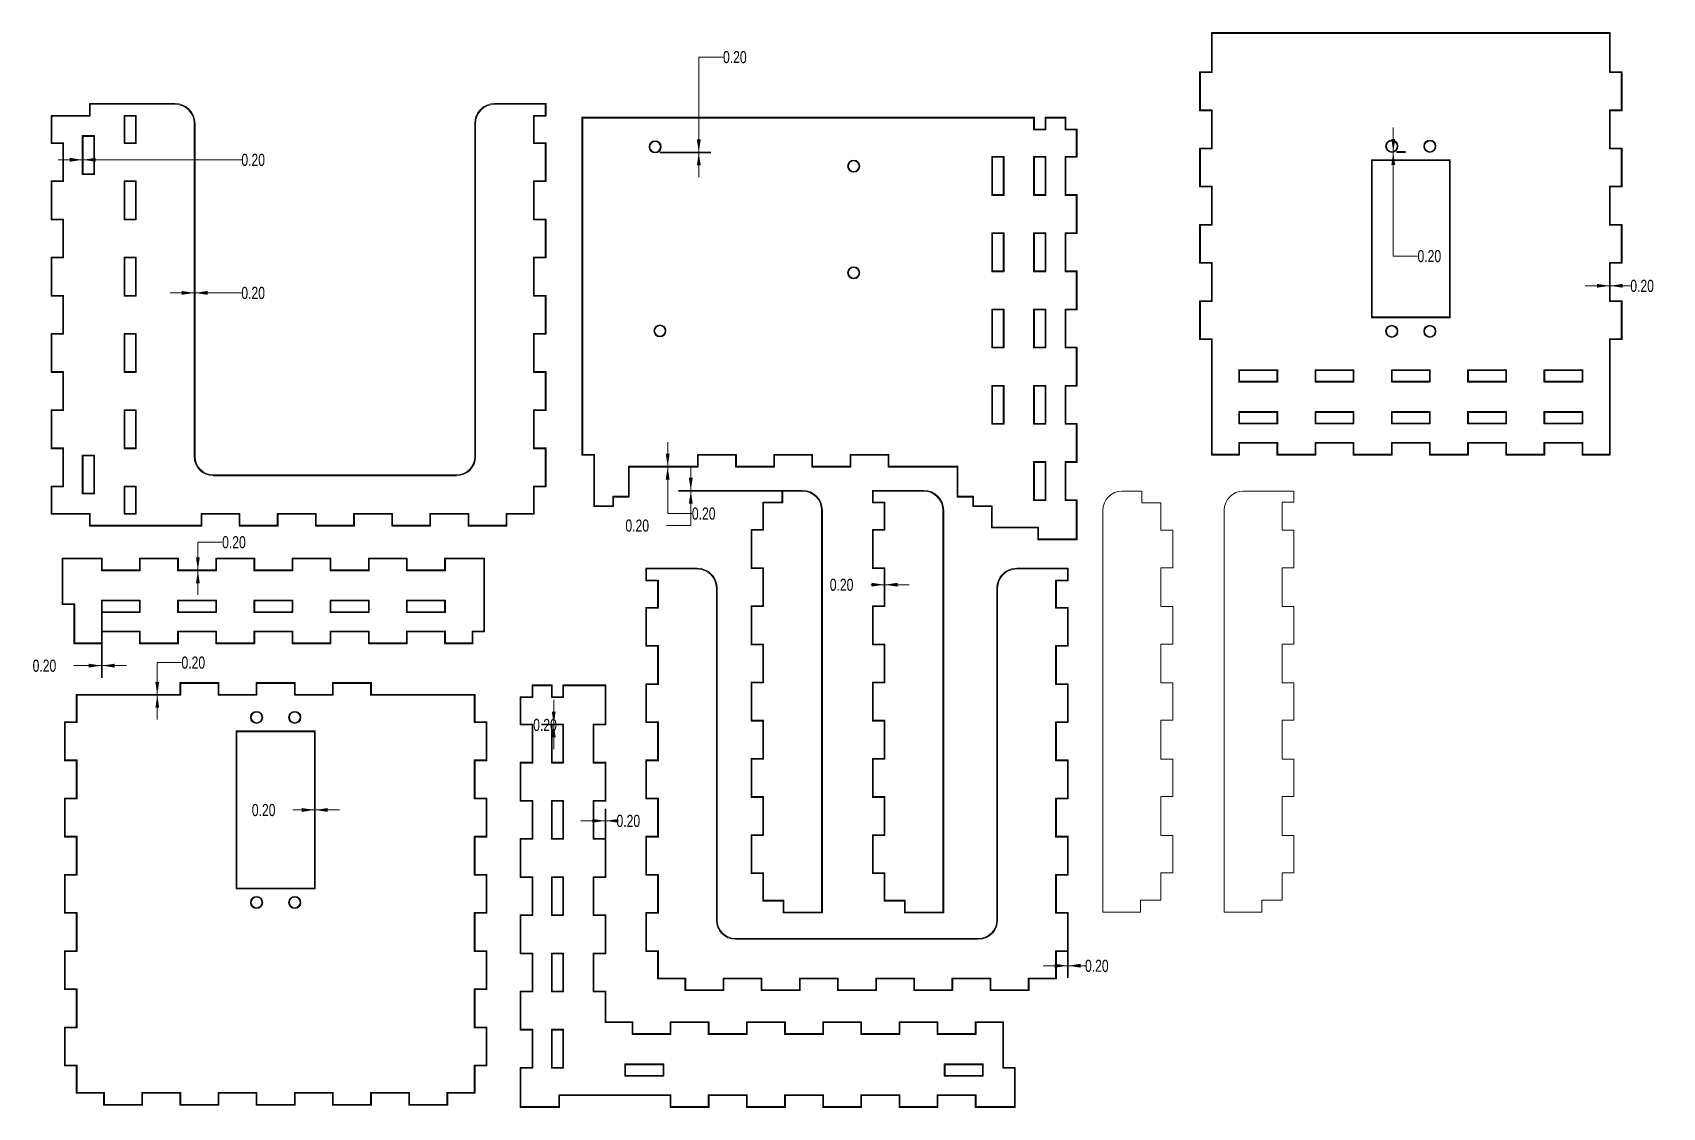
# Model space of a CAD drawing. Header units: millimetres. Extents: x 1 to 428, y 6 to 288.
import ezdxf

# ---------------------------------------------------------------- set-up
doc = ezdxf.new("R2010")
doc.units = ezdxf.units.MM
doc.styles.add('SLDTEXTSTYLE0', font='TXT', dxfattribs={"width": 0.75})
doc.dimstyles.new('SLDDIMSTYLE0', dxfattribs={"dimtxt": 3.175, "dimasz": 3.302, "dimexe": 0, "dimexo": 0.0625, "dimgap": 0.79375, "dimtad": 0, "dimtih": 1, "dimtoh": 1, "dimrnd": 1e-09, "dimzin": 4, "dimdsep": 46, "dimtxsty": 'SLDTEXTSTYLE0', "dimsah": 1, "dimcen": 0.09, "dimadec": 0, "dimazin": 1, "dimtfac": 1, "dimtmove": 0, "dimatfit": 0, "dimfxl": 1, "dimfrac": 2, "dimtolj": 1, "dimtzin": 12, "dimarcsym": 0})

msp = doc.modelspace()

# ---------------------------------------------------------------- blocks, each defined once
blk = doc.blocks.new('_D')
at = {"color": 7, "linetype": 'Continuous', "lineweight": 0}
for p, q in [((18.7, 136.31), (18.7, 118.85)), ((18.9, 136.31), (18.9, 118.85)), ((18.7, 122.03), (11.47, 122.03)), ((18.9, 122.03), (25.25, 122.03))]:
    blk.add_line(p, q, dxfattribs=at)
for points in [[(18.7, 122.03), (15.4, 122.53), (15.4, 121.52)], [(18.9, 122.03), (22.2, 121.52), (22.2, 122.53)]]:
    blk.add_solid(points, dxfattribs=at)
at = {"color": 7, "linetype": 'Continuous', "lineweight": 0, "insert": (0.68, 123.6, 0.1), "char_height": 3.175, "attachment_point": 1, "style": 'SLDTEXTSTYLE0'}
blk.add_mtext('0.20', dxfattribs=at)
blk = doc.blocks.new('_D_1')
at = {"color": 7, "linetype": 'Continuous', "lineweight": 0}
for p, q in [((43.05, 219.74), (36.7, 219.74)), ((43.05, 219.23), (43.05, 216.57)), ((43.25, 219.74), (55.4, 219.74)), ((43.25, 219.23), (43.25, 216.57))]:
    blk.add_line(p, q, dxfattribs=at)
for points in [[(43.05, 219.74), (39.75, 220.25), (39.75, 219.24)], [(43.25, 219.74), (46.55, 219.24), (46.55, 220.25)]]:
    blk.add_solid(points, dxfattribs=at)
at = {"color": 7, "linetype": 'Continuous', "lineweight": 0, "insert": (55.4, 221.32, 0.1), "char_height": 3.175, "attachment_point": 1, "style": 'SLDTEXTSTYLE0'}
blk.add_mtext('0.20', dxfattribs=at)
blk = doc.blocks.new('_D_2')
at = {"color": 7, "linetype": 'Continuous', "lineweight": 0}
for p, q in [((13.7, 254.63), (7.35, 254.63)), ((13.7, 254.6), (13.7, 251.45)), ((13.9, 254.63), (55.4, 254.63)), ((13.9, 254.6), (13.9, 251.45))]:
    blk.add_line(p, q, dxfattribs=at)
for points in [[(13.7, 254.63), (10.4, 255.14), (10.4, 254.12)], [(13.9, 254.63), (17.2, 254.12), (17.2, 255.14)]]:
    blk.add_solid(points, dxfattribs=at)
at = {"color": 7, "linetype": 'Continuous', "lineweight": 0, "insert": (55.4, 256.2, 0.1), "char_height": 3.175, "attachment_point": 1, "style": 'SLDTEXTSTYLE0'}
blk.add_mtext('0.20', dxfattribs=at)
blk = doc.blocks.new('_D_3')
at = {"color": 7, "linetype": 'Continuous', "lineweight": 0}
for p, q in [((173.23, 167.97), (173.23, 174.32)), ((198.56, 167.97), (170.05, 167.97)), ((198.56, 167.77), (170.05, 167.77)), ((173.23, 158.76), (173.23, 167.77)), ((166.88, 158.76), (173.23, 158.76))]:
    blk.add_line(p, q, dxfattribs=at)
for points in [[(173.23, 167.97), (173.74, 171.27), (172.72, 171.27)], [(173.23, 167.77), (172.72, 164.47), (173.74, 164.47)]]:
    blk.add_solid(points, dxfattribs=at)
at = {"color": 7, "linetype": 'Continuous', "lineweight": 0, "insert": (156.09, 160.33, 0.1), "char_height": 3.175, "attachment_point": 1, "style": 'SLDTEXTSTYLE0'}
blk.add_mtext('0.20', dxfattribs=at)
blk = doc.blocks.new('_D_4')
at = {"color": 7, "linetype": 'Continuous', "lineweight": 0}
for p, q in [((39.71, 122.84), (33.36, 122.84)), ((33.36, 122.84), (33.36, 114.47)), ((26.98, 114.47), (36.53, 114.47)), ((26.98, 114.27), (36.53, 114.27)), ((33.36, 114.27), (33.36, 107.92))]:
    blk.add_line(p, q, dxfattribs=at)
for points in [[(33.36, 114.47), (33.87, 117.77), (32.85, 117.77)], [(33.36, 114.27), (32.85, 110.97), (33.87, 110.97)]]:
    blk.add_solid(points, dxfattribs=at)
at = {"color": 7, "linetype": 'Continuous', "lineweight": 0, "insert": (39.71, 124.41, 0.1), "char_height": 3.175, "attachment_point": 1, "style": 'SLDTEXTSTYLE0'}
blk.add_mtext('0.20', dxfattribs=at)
blk = doc.blocks.new('_D_5')
at = {"color": 7, "linetype": 'Continuous', "lineweight": 0}
for p, q in [((74.55, 84.2), (68.94, 84.2)), ((74.55, 82.95), (74.55, 81.02)), ((74.75, 84.2), (81.1, 84.2)), ((74.75, 82.95), (74.75, 81.02))]:
    blk.add_line(p, q, dxfattribs=at)
for points in [[(74.55, 84.2), (71.25, 84.7), (71.25, 83.69)], [(74.75, 84.2), (78.05, 83.69), (78.05, 84.7)]]:
    blk.add_solid(points, dxfattribs=at)
at = {"color": 7, "linetype": 'Continuous', "lineweight": 0, "insert": (58.15, 85.77, 0.1), "char_height": 3.175, "attachment_point": 1, "style": 'SLDTEXTSTYLE0'}
blk.add_mtext('0.20', dxfattribs=at)
blk = doc.blocks.new('_D_6')
at = {"color": 7, "linetype": 'Continuous', "lineweight": 0}
for p, q in [((50.36, 154.4), (44.01, 154.4)), ((44.01, 154.4), (44.01, 147.12)), ((44.01, 146.93), (44.01, 140.57)), ((45.07, 147.12), (47.18, 147.12)), ((45.07, 146.93), (47.18, 146.93))]:
    blk.add_line(p, q, dxfattribs=at)
for points in [[(44.01, 147.12), (44.51, 150.43), (43.5, 150.43)], [(44.01, 146.93), (43.5, 143.62), (44.51, 143.62)]]:
    blk.add_solid(points, dxfattribs=at)
at = {"color": 7, "linetype": 'Continuous', "lineweight": 0, "insert": (50.36, 155.97, 0.1), "char_height": 3.175, "attachment_point": 1, "style": 'SLDTEXTSTYLE0'}
blk.add_mtext('0.20', dxfattribs=at)
blk = doc.blocks.new('_D_7')
at = {"color": 7, "linetype": 'Continuous', "lineweight": 0}
for p, q in [((414.07, 221.6), (407.72, 221.6)), ((414.07, 221.33), (414.07, 218.43)), ((414.27, 221.6), (419.54, 221.6)), ((414.27, 221.33), (414.27, 218.43))]:
    blk.add_line(p, q, dxfattribs=at)
for points in [[(414.07, 221.6), (410.77, 222.11), (410.77, 221.09)], [(414.27, 221.6), (417.57, 221.09), (417.57, 222.11)]]:
    blk.add_solid(points, dxfattribs=at)
at = {"color": 7, "linetype": 'Continuous', "lineweight": 0, "insert": (419.54, 223.17, 0.1), "char_height": 3.175, "attachment_point": 1, "style": 'SLDTEXTSTYLE0'}
blk.add_mtext('0.20', dxfattribs=at)
blk = doc.blocks.new('_D_8')
at = {"color": 7, "linetype": 'Continuous', "lineweight": 0}
for p, q in [((357.4, 256.77), (357.4, 263.12)), ((357.4, 229.41), (357.4, 256.57)), ((358.27, 256.77), (360.57, 256.77)), ((358.27, 256.57), (360.57, 256.57)), ((363.75, 229.41), (357.4, 229.41))]:
    blk.add_line(p, q, dxfattribs=at)
for points in [[(357.4, 256.77), (357.9, 260.07), (356.89, 260.07)], [(357.4, 256.57), (356.89, 253.27), (357.9, 253.27)]]:
    blk.add_solid(points, dxfattribs=at)
at = {"color": 7, "linetype": 'Continuous', "lineweight": 0, "insert": (363.75, 230.98, 0.1), "char_height": 3.175, "attachment_point": 1, "style": 'SLDTEXTSTYLE0'}
blk.add_mtext('0.20', dxfattribs=at)
blk = doc.blocks.new('_D_9')
at = {"color": 7, "linetype": 'Continuous', "lineweight": 0}
for p, q in [((223.93, 143.87), (223.93, 146.42)), ((224.13, 143.87), (224.13, 146.42)), ((223.93, 143.25), (220.46, 143.25)), ((224.13, 143.25), (230.48, 143.25))]:
    blk.add_line(p, q, dxfattribs=at)
for points in [[(223.93, 143.25), (220.63, 143.75), (220.63, 142.74)], [(224.13, 143.25), (227.43, 142.74), (227.43, 143.75)]]:
    blk.add_solid(points, dxfattribs=at)
at = {"color": 7, "linetype": 'Continuous', "lineweight": 0, "insert": (209.67, 144.82, 0.1), "char_height": 3.175, "attachment_point": 1, "style": 'SLDTEXTSTYLE0'}
blk.add_mtext('0.20', dxfattribs=at)
blk = doc.blocks.new('_D_10')
at = {"color": 7, "linetype": 'Continuous', "lineweight": 0}
for p, q in [((271.97, 50.93), (271.97, 40.19)), ((272.17, 50.93), (272.17, 40.19)), ((271.97, 43.37), (265.62, 43.37)), ((272.17, 43.37), (276.58, 43.37))]:
    blk.add_line(p, q, dxfattribs=at)
for points in [[(271.97, 43.37), (268.67, 43.88), (268.67, 42.86)], [(272.17, 43.37), (275.47, 42.86), (275.47, 43.88)]]:
    blk.add_solid(points, dxfattribs=at)
at = {"color": 7, "linetype": 'Continuous', "lineweight": 0, "insert": (276.58, 44.94, 0.1), "char_height": 3.175, "attachment_point": 1, "style": 'SLDTEXTSTYLE0'}
blk.add_mtext('0.20', dxfattribs=at)
blk = doc.blocks.new('_D_11')
at = {"color": 7, "linetype": 'Continuous', "lineweight": 0}
for p, q in [((150.75, 81.35), (144.4, 81.35)), ((150.75, 72.87), (150.75, 84.53)), ((150.95, 72.87), (150.95, 84.53)), ((150.95, 81.35), (153.75, 81.35))]:
    blk.add_line(p, q, dxfattribs=at)
for points in [[(150.75, 81.35), (147.45, 81.86), (147.45, 80.85)], [(150.95, 81.35), (154.25, 80.85), (154.25, 81.86)]]:
    blk.add_solid(points, dxfattribs=at)
at = {"color": 7, "linetype": 'Continuous', "lineweight": 0, "insert": (153.75, 82.93, 0.1), "char_height": 3.175, "attachment_point": 1, "style": 'SLDTEXTSTYLE0'}
blk.add_mtext('0.20', dxfattribs=at)
blk = doc.blocks.new('_D_12')
at = {"color": 7, "linetype": 'Continuous', "lineweight": 0}
for p, q in [((137.3, 106.7), (137.3, 113.05)), ((137.03, 106.7), (134.13, 106.7)), ((137.03, 106.5), (134.13, 106.5)), ((137.3, 106.5), (137.3, 100.15))]:
    blk.add_line(p, q, dxfattribs=at)
for points in [[(137.3, 106.7), (137.81, 110), (136.79, 110)], [(137.3, 106.5), (136.79, 103.2), (137.81, 103.2)]]:
    blk.add_solid(points, dxfattribs=at)
at = {"color": 7, "linetype": 'Continuous', "lineweight": 0, "insert": (131.91, 108.07, 0.1), "char_height": 3.175, "attachment_point": 1, "style": 'SLDTEXTSTYLE0'}
blk.add_mtext('0.20', dxfattribs=at)
blk = doc.blocks.new('_D_13')
at = {"color": 7, "linetype": 'Continuous', "lineweight": 0}
for p, q in [((167.17, 174.28), (167.17, 180.63)), ((167.17, 161.91), (167.17, 174.08)), ((167.41, 174.28), (170.34, 174.28)), ((167.41, 174.08), (170.34, 174.08)), ((173.52, 161.91), (167.17, 161.91))]:
    blk.add_line(p, q, dxfattribs=at)
for points in [[(167.17, 174.28), (167.68, 177.58), (166.66, 177.58)], [(167.17, 174.08), (166.66, 170.78), (167.68, 170.78)]]:
    blk.add_solid(points, dxfattribs=at)
at = {"color": 7, "linetype": 'Continuous', "lineweight": 0, "insert": (173.52, 163.48, 0.1), "char_height": 3.175, "attachment_point": 1, "style": 'SLDTEXTSTYLE0'}
blk.add_mtext('0.20', dxfattribs=at)
blk = doc.blocks.new('_D_14')
at = {"color": 7, "linetype": 'Continuous', "lineweight": 0}
for p, q in [((181.68, 281.57), (175.33, 281.57)), ((175.33, 281.57), (175.33, 256.64)), ((165.14, 256.64), (178.51, 256.64)), ((165.14, 256.44), (178.51, 256.44)), ((175.33, 256.44), (175.33, 250.09))]:
    blk.add_line(p, q, dxfattribs=at)
for points in [[(175.33, 256.64), (175.84, 259.95), (174.83, 259.95)], [(175.33, 256.44), (174.83, 253.14), (175.84, 253.14)]]:
    blk.add_solid(points, dxfattribs=at)
at = {"color": 7, "linetype": 'Continuous', "lineweight": 0, "insert": (181.68, 283.14, 0.1), "char_height": 3.175, "attachment_point": 1, "style": 'SLDTEXTSTYLE0'}
blk.add_mtext('0.20', dxfattribs=at)

# ---------------------------------------------------------------- dimensions: what is measured, and where the dimension line sits
at = {"color": 7, "linetype": 'Continuous', "lineweight": 0}
for base, p1, p2, picture, middle in [((175.333, 256.445), (163.873, 256.645), (163.873, 256.445), '_D_14', (175.333, 281.572)), ((357.396, 256.571), (357, 256.771), (357, 256.571), '_D_8', (357.396, 229.41)), ((167.167, 174.278), (166.139, 174.078), (166.139, 174.278), '_D_13', (167.167, 161.907)), ((173.228, 167.772), (199.828, 167.972), (199.828, 167.772), '_D_3', (173.228, 158.756)), ((44.006, 146.925), (43.8, 147.125), (43.8, 146.925), '_D_6', (44.006, 154.399)), ((33.359, 114.272), (25.714, 114.472), (25.714, 114.272), '_D_4', (33.359, 122.84)), ((137.303, 106.7), (138.303, 106.5), (138.303, 106.7), '_D_12', (137.303, 106.5))]:
    dim = msp.add_linear_dim(base=base, p1=p1, p2=p2, angle=90, dimstyle='SLDDIMSTYLE0', dxfattribs=at)
    dim.commit()
    dim.dimension.update_dxf_attribs({"geometry": picture, "text_midpoint": middle, "dimtype": 160})
for base, p1, p2, picture, middle in [((13.703, 254.629), (13.903, 255.872), (13.703, 255.872), '_D_2', (60.792, 254.629)), ((414.072, 221.6), (414.272, 222.6), (414.072, 222.6), '_D_7', (424.935, 221.6)), ((43.053, 219.744), (43.253, 220.5), (43.053, 220.5), '_D_1', (60.792, 219.744)), ((224.128, 143.246), (223.928, 142.6), (224.128, 142.6), '_D_9', (215.066, 143.246)), ((18.7, 122.026), (18.9, 137.575), (18.7, 137.575), '_D', (6.07, 122.026)), ((74.75, 84.197), (74.55, 84.221), (74.75, 84.221), '_D_5', (63.54, 84.197)), ((150.753, 81.354), (150.953, 71.6), (150.753, 71.6), '_D_11', (159.146, 81.354)), ((271.972, 43.367), (272.172, 52.2), (271.972, 52.2), '_D_10', (281.972, 43.367))]:
    dim = msp.add_linear_dim(base=base, p1=p1, p2=p2, dimstyle='SLDDIMSTYLE0', dxfattribs=at)
    dim.commit()
    dim.dimension.update_dxf_attribs({"geometry": picture, "text_midpoint": middle, "dimtype": 160})

# ---------------------------------------------------------------- linework, layer by layer
at = {"color": 7, "linetype": 'Continuous', "lineweight": 0}
for p, q in [((414.272, 287.972), (309.728, 287.972)), ((309.728, 287.972), (309.728, 277.7)), ((414.072, 287.772), (309.928, 287.772)), ((309.928, 287.772), (309.928, 277.5)), ((414.072, 277.5), (414.072, 287.772)), ((414.272, 277.7), (414.272, 287.972)), ((309.728, 277.7), (306.628, 277.7)), ((306.628, 277.7), (306.628, 267.5)), ((309.928, 277.5), (306.828, 277.5)), ((306.828, 277.5), (306.828, 267.7)), ((417.172, 277.5), (414.072, 277.5)), ((417.372, 277.7), (414.272, 277.7)), ((417.172, 267.7), (417.172, 277.5)), ((417.372, 267.5), (417.372, 277.7)), ((38.053, 269.372), (15.603, 269.372)), ((15.603, 269.372), (15.603, 266.272)), ((135.297, 269.372), (121.797, 269.372)), ((135.297, 266.072), (135.297, 269.372)), ((15.603, 266.272), (5.503, 266.272)), ((5.503, 266.272), (5.503, 258.9)), ((15.803, 266.072), (5.703, 266.072)), ((5.703, 266.072), (5.703, 259.1)), ((38.053, 269.172), (15.803, 269.172)), ((15.803, 269.172), (15.803, 266.072)), ((27.853, 266.272), (24.653, 266.272)), ((24.653, 266.272), (24.653, 258.9)), ((27.653, 266.072), (24.853, 266.072)), ((24.853, 266.072), (24.853, 259.1)), ((27.653, 259.1), (27.653, 266.072)), ((27.853, 258.9), (27.853, 266.272)), ((135.097, 269.172), (121.797, 269.172)), ((131.997, 258.9), (131.997, 266.272)), ((131.997, 266.272), (135.097, 266.272)), ((132.197, 259.1), (132.197, 266.072)), ((132.197, 266.072), (135.297, 266.072)), ((135.097, 266.272), (135.097, 269.172)), ((263.297, 265.772), (144.703, 265.772)), ((144.703, 265.772), (144.703, 177.178)), ((263.097, 265.572), (144.903, 265.572)), ((144.903, 265.572), (144.903, 177.378)), ((263.097, 262.472), (263.097, 265.572)), ((263.297, 262.672), (263.297, 265.772)), ((271.597, 265.772), (266.097, 265.772)), ((266.097, 265.772), (266.097, 262.672)), ((271.397, 265.572), (266.297, 265.572)), ((266.297, 265.572), (266.297, 262.472)), ((271.397, 262.472), (271.397, 265.572)), ((271.597, 262.672), (271.597, 265.772)), ((306.628, 267.5), (309.728, 267.5)), ((306.828, 267.7), (309.928, 267.7)), ((309.728, 267.5), (309.728, 257.7)), ((309.928, 267.7), (309.928, 257.5)), ((414.072, 257.5), (414.072, 267.7)), ((414.072, 267.7), (417.172, 267.7)), ((414.272, 257.7), (414.272, 267.5)), ((414.272, 267.5), (417.372, 267.5)), ((16.903, 260.972), (13.703, 260.972)), ((13.703, 260.972), (13.703, 250.772)), ((13.903, 260.772), (13.903, 250.972)), ((16.703, 260.772), (13.903, 260.772)), ((16.703, 250.972), (16.703, 260.772)), ((16.903, 250.772), (16.903, 260.972)), ((43.053, 176.828), (43.053, 264.172)), ((43.253, 176.828), (43.253, 264.172)), ((116.597, 264.172), (116.597, 176.828)), ((116.797, 264.172), (116.797, 176.828)), ((266.297, 262.472), (263.097, 262.472)), ((266.097, 262.672), (263.297, 262.672)), ((274.297, 262.472), (271.397, 262.472)), ((274.497, 262.672), (271.597, 262.672)), ((274.297, 255.5), (274.297, 262.472)), ((274.497, 255.3), (274.497, 262.672)), ((5.503, 258.9), (8.603, 258.9)), ((5.703, 259.1), (8.803, 259.1)), ((8.603, 258.9), (8.603, 249.1)), ((8.803, 259.1), (8.803, 248.9)), ((24.653, 258.9), (27.853, 258.9)), ((24.853, 259.1), (27.653, 259.1)), ((135.097, 258.9), (131.997, 258.9)), ((135.297, 259.1), (132.197, 259.1)), ((135.097, 249.1), (135.097, 258.9)), ((135.297, 248.9), (135.297, 259.1)), ((309.728, 257.7), (306.628, 257.7)), ((306.628, 257.7), (306.628, 247.5)), ((309.928, 257.5), (306.828, 257.5)), ((306.828, 257.5), (306.828, 247.7)), ((417.172, 257.5), (414.072, 257.5)), ((417.372, 257.7), (414.272, 257.7)), ((417.172, 247.7), (417.172, 257.5)), ((417.372, 247.5), (417.372, 257.7)), ((252.147, 255.5), (252.147, 245.3)), ((255.347, 255.5), (252.147, 255.5)), ((255.147, 255.3), (252.347, 255.3)), ((252.347, 255.3), (252.347, 245.5)), ((255.147, 245.5), (255.147, 255.3)), ((255.347, 245.3), (255.347, 255.5)), ((266.297, 255.5), (263.097, 255.5)), ((263.097, 255.5), (263.097, 245.3)), ((266.097, 255.3), (263.297, 255.3)), ((263.297, 255.3), (263.297, 245.5)), ((266.097, 245.5), (266.097, 255.3)), ((266.297, 245.3), (266.297, 255.5)), ((271.397, 245.3), (271.397, 255.5)), ((271.397, 255.5), (274.297, 255.5)), ((271.597, 245.5), (271.597, 255.3)), ((271.597, 255.3), (274.497, 255.3)), ((351.65, 254.621), (351.65, 213.221)), ((372.35, 254.621), (351.65, 254.621)), ((351.85, 254.421), (351.85, 213.421)), ((372.15, 254.421), (351.85, 254.421)), ((372.15, 213.421), (372.15, 254.421)), ((372.35, 213.221), (372.35, 254.621)), ((8.603, 249.1), (5.503, 249.1)), ((5.503, 249.1), (5.503, 238.9)), ((8.803, 248.9), (5.703, 248.9)), ((5.703, 248.9), (5.703, 239.1)), ((13.703, 250.772), (16.903, 250.772)), ((13.903, 250.972), (16.703, 250.972)), ((27.853, 249.1), (24.653, 249.1)), ((24.653, 249.1), (24.653, 238.9)), ((27.653, 248.9), (24.853, 248.9)), ((24.853, 248.9), (24.853, 239.1)), ((27.653, 239.1), (27.653, 248.9)), ((27.853, 238.9), (27.853, 249.1)), ((131.997, 238.9), (131.997, 249.1)), ((131.997, 249.1), (135.097, 249.1)), ((132.197, 239.1), (132.197, 248.9)), ((132.197, 248.9), (135.297, 248.9)), ((252.147, 245.3), (255.347, 245.3)), ((252.347, 245.5), (255.147, 245.5)), ((263.097, 245.3), (266.297, 245.3)), ((263.297, 245.5), (266.097, 245.5)), ((274.297, 245.3), (271.397, 245.3)), ((274.497, 245.5), (271.597, 245.5)), ((274.297, 235.5), (274.297, 245.3)), ((274.497, 235.3), (274.497, 245.5)), ((306.628, 247.5), (309.728, 247.5)), ((306.828, 247.7), (309.928, 247.7)), ((309.728, 247.5), (309.728, 237.7)), ((309.928, 247.7), (309.928, 237.5)), ((414.072, 237.5), (414.072, 247.7)), ((414.072, 247.7), (417.172, 247.7)), ((414.272, 237.7), (414.272, 247.5)), ((414.272, 247.5), (417.372, 247.5)), ((5.503, 238.9), (8.603, 238.9)), ((5.703, 239.1), (8.803, 239.1)), ((8.603, 238.9), (8.603, 229.1)), ((8.803, 239.1), (8.803, 228.9)), ((24.653, 238.9), (27.853, 238.9)), ((24.853, 239.1), (27.653, 239.1)), ((135.097, 238.9), (131.997, 238.9)), ((135.297, 239.1), (132.197, 239.1)), ((135.097, 229.1), (135.097, 238.9)), ((135.297, 228.9), (135.297, 239.1)), ((252.147, 235.5), (252.147, 225.3)), ((255.347, 235.5), (252.147, 235.5)), ((255.147, 235.3), (252.347, 235.3)), ((252.347, 235.3), (252.347, 225.5)), ((255.147, 225.5), (255.147, 235.3)), ((255.347, 225.3), (255.347, 235.5)), ((266.297, 235.5), (263.097, 235.5)), ((263.097, 235.5), (263.097, 225.3)), ((266.097, 235.3), (263.297, 235.3)), ((263.297, 235.3), (263.297, 225.5)), ((266.097, 225.5), (266.097, 235.3)), ((266.297, 225.3), (266.297, 235.5)), ((271.397, 225.3), (271.397, 235.5)), ((271.397, 235.5), (274.297, 235.5)), ((271.597, 225.5), (271.597, 235.3)), ((271.597, 235.3), (274.497, 235.3)), ((309.728, 237.7), (306.628, 237.7)), ((306.628, 237.7), (306.628, 227.5)), ((309.928, 237.5), (306.828, 237.5)), ((306.828, 237.5), (306.828, 227.7)), ((417.172, 237.5), (414.072, 237.5)), ((417.372, 237.7), (414.272, 237.7)), ((417.172, 227.7), (417.172, 237.5)), ((417.372, 227.5), (417.372, 237.7)), ((8.603, 229.1), (5.503, 229.1)), ((5.503, 229.1), (5.503, 218.9)), ((8.803, 228.9), (5.703, 228.9)), ((5.703, 228.9), (5.703, 219.1)), ((27.853, 229.1), (24.653, 229.1)), ((24.653, 229.1), (24.653, 218.9)), ((27.653, 228.9), (24.853, 228.9)), ((24.853, 228.9), (24.853, 219.1)), ((27.653, 219.1), (27.653, 228.9)), ((27.853, 218.9), (27.853, 229.1)), ((131.997, 218.9), (131.997, 229.1)), ((131.997, 229.1), (135.097, 229.1)), ((132.197, 219.1), (132.197, 228.9)), ((132.197, 228.9), (135.297, 228.9)), ((306.628, 227.5), (309.728, 227.5)), ((306.828, 227.7), (309.928, 227.7)), ((309.728, 227.5), (309.728, 217.7)), ((309.928, 227.7), (309.928, 217.5)), ((414.072, 217.5), (414.072, 227.7)), ((414.072, 227.7), (417.172, 227.7)), ((414.272, 217.7), (414.272, 227.5)), ((414.272, 227.5), (417.372, 227.5)), ((252.147, 225.3), (255.347, 225.3)), ((252.347, 225.5), (255.147, 225.5)), ((263.097, 225.3), (266.297, 225.3)), ((263.297, 225.5), (266.097, 225.5)), ((274.297, 225.3), (271.397, 225.3)), ((274.497, 225.5), (271.597, 225.5)), ((274.297, 215.5), (274.297, 225.3)), ((274.497, 215.3), (274.497, 225.5)), ((5.503, 218.9), (8.603, 218.9)), ((5.703, 219.1), (8.803, 219.1)), ((8.603, 218.9), (8.603, 209.1)), ((8.803, 219.1), (8.803, 208.9)), ((24.653, 218.9), (27.853, 218.9)), ((24.853, 219.1), (27.653, 219.1)), ((135.097, 218.9), (131.997, 218.9)), ((135.297, 219.1), (132.197, 219.1)), ((135.097, 209.1), (135.097, 218.9)), ((135.297, 208.9), (135.297, 219.1)), ((252.147, 215.5), (252.147, 205.3)), ((255.347, 215.5), (252.147, 215.5)), ((255.147, 215.3), (252.347, 215.3)), ((252.347, 215.3), (252.347, 205.5)), ((255.147, 205.5), (255.147, 215.3)), ((255.347, 205.3), (255.347, 215.5)), ((263.097, 215.5), (263.097, 205.3)), ((266.297, 215.5), (263.097, 215.5)), ((263.297, 215.3), (263.297, 205.5)), ((266.097, 215.3), (263.297, 215.3)), ((266.097, 205.5), (266.097, 215.3)), ((266.297, 205.3), (266.297, 215.5)), ((271.397, 205.3), (271.397, 215.5)), ((271.397, 215.5), (274.297, 215.5)), ((271.597, 205.5), (271.597, 215.3)), ((271.597, 215.3), (274.497, 215.3)), ((309.728, 217.7), (306.628, 217.7)), ((306.628, 217.7), (306.628, 207.5)), ((309.928, 217.5), (306.828, 217.5)), ((306.828, 217.5), (306.828, 207.7)), ((417.172, 217.5), (414.072, 217.5)), ((417.372, 217.7), (414.272, 217.7)), ((417.172, 207.7), (417.172, 217.5)), ((417.372, 207.5), (417.372, 217.7)), ((351.65, 213.221), (372.35, 213.221)), ((351.85, 213.421), (372.15, 213.421)), ((8.603, 209.1), (5.503, 209.1)), ((5.503, 209.1), (5.503, 198.9)), ((5.703, 208.9), (5.703, 199.1)), ((8.803, 208.9), (5.703, 208.9)), ((27.853, 209.1), (24.653, 209.1)), ((24.653, 209.1), (24.653, 198.9)), ((27.653, 208.9), (24.853, 208.9)), ((24.853, 208.9), (24.853, 199.1)), ((27.653, 199.1), (27.653, 208.9)), ((27.853, 198.9), (27.853, 209.1)), ((131.997, 198.9), (131.997, 209.1)), ((131.997, 209.1), (135.097, 209.1)), ((132.197, 199.1), (132.197, 208.9)), ((132.197, 208.9), (135.297, 208.9)), ((252.147, 205.3), (255.347, 205.3)), ((252.347, 205.5), (255.147, 205.5)), ((263.097, 205.3), (266.297, 205.3)), ((263.297, 205.5), (266.097, 205.5)), ((274.297, 205.3), (271.397, 205.3)), ((274.497, 205.5), (271.597, 205.5)), ((274.297, 195.5), (274.297, 205.3)), ((274.497, 195.3), (274.497, 205.5)), ((306.628, 207.5), (309.728, 207.5)), ((306.828, 207.7), (309.928, 207.7)), ((309.728, 207.5), (309.728, 177.228)), ((309.928, 207.7), (309.928, 177.428)), ((414.072, 177.428), (414.072, 207.7)), ((414.072, 207.7), (417.172, 207.7)), ((414.272, 177.228), (414.272, 207.5)), ((414.272, 207.5), (417.372, 207.5)), ((5.503, 198.9), (8.603, 198.9)), ((5.703, 199.1), (8.803, 199.1)), ((8.603, 198.9), (8.603, 189.1)), ((8.803, 199.1), (8.803, 188.9)), ((24.653, 198.9), (27.853, 198.9)), ((24.853, 199.1), (27.653, 199.1)), ((135.097, 198.9), (131.997, 198.9)), ((135.297, 199.1), (132.197, 199.1)), ((135.097, 189.1), (135.097, 198.9)), ((135.297, 188.9), (135.297, 199.1)), ((327.1, 199.578), (316.9, 199.578)), ((316.9, 199.578), (316.9, 196.378)), ((326.9, 199.378), (317.1, 199.378)), ((317.1, 199.378), (317.1, 196.578)), ((317.1, 196.578), (326.9, 196.578)), ((326.9, 196.578), (326.9, 199.378)), ((327.1, 196.378), (327.1, 199.578)), ((347.1, 199.578), (336.9, 199.578)), ((336.9, 199.578), (336.9, 196.378)), ((346.9, 199.378), (337.1, 199.378)), ((337.1, 199.378), (337.1, 196.578)), ((337.1, 196.578), (346.9, 196.578)), ((346.9, 196.578), (346.9, 199.378)), ((347.1, 196.378), (347.1, 199.578)), ((356.9, 199.578), (356.9, 196.378)), ((367.1, 199.578), (356.9, 199.578)), ((366.9, 199.378), (357.1, 199.378)), ((357.1, 199.378), (357.1, 196.578)), ((357.1, 196.578), (366.9, 196.578)), ((366.9, 196.578), (366.9, 199.378)), ((367.1, 196.378), (367.1, 199.578)), ((376.9, 199.578), (376.9, 196.378)), ((387.1, 199.578), (376.9, 199.578)), ((386.9, 199.378), (377.1, 199.378)), ((377.1, 199.378), (377.1, 196.578)), ((377.1, 196.578), (386.9, 196.578)), ((386.9, 196.578), (386.9, 199.378)), ((387.1, 196.378), (387.1, 199.578)), ((396.9, 199.578), (396.9, 196.378)), ((407.1, 199.578), (396.9, 199.578)), ((406.9, 199.378), (397.1, 199.378)), ((397.1, 199.378), (397.1, 196.578)), ((397.1, 196.578), (406.9, 196.578)), ((406.9, 196.578), (406.9, 199.378)), ((407.1, 196.378), (407.1, 199.578)), ((252.147, 195.5), (252.147, 185.3)), ((255.347, 195.5), (252.147, 195.5)), ((255.147, 195.3), (252.347, 195.3)), ((252.347, 195.3), (252.347, 185.5)), ((255.147, 185.5), (255.147, 195.3)), ((255.347, 185.3), (255.347, 195.5)), ((263.097, 195.5), (263.097, 185.3)), ((266.297, 195.5), (263.097, 195.5)), ((263.297, 195.3), (263.297, 185.5)), ((266.097, 195.3), (263.297, 195.3)), ((266.097, 185.5), (266.097, 195.3)), ((266.297, 185.3), (266.297, 195.5)), ((271.397, 185.3), (271.397, 195.5)), ((271.397, 195.5), (274.297, 195.5)), ((271.597, 185.5), (271.597, 195.3)), ((271.597, 195.3), (274.497, 195.3)), ((316.9, 196.378), (327.1, 196.378)), ((336.9, 196.378), (347.1, 196.378)), ((356.9, 196.378), (367.1, 196.378)), ((376.9, 196.378), (387.1, 196.378)), ((396.9, 196.378), (407.1, 196.378)), ((8.603, 189.1), (5.503, 189.1)), ((5.503, 189.1), (5.503, 178.9)), ((8.803, 188.9), (5.703, 188.9)), ((5.703, 188.9), (5.703, 179.1)), ((27.853, 189.1), (24.653, 189.1)), ((24.653, 189.1), (24.653, 178.9)), ((27.653, 188.9), (24.853, 188.9)), ((24.853, 188.9), (24.853, 179.1)), ((27.653, 179.1), (27.653, 188.9)), ((27.853, 178.9), (27.853, 189.1)), ((131.997, 178.9), (131.997, 189.1)), ((131.997, 189.1), (135.097, 189.1)), ((132.197, 179.1), (132.197, 188.9)), ((132.197, 188.9), (135.297, 188.9)), ((316.9, 188.628), (316.9, 185.428)), ((327.1, 188.628), (316.9, 188.628)), ((317.1, 188.428), (317.1, 185.628)), ((326.9, 188.428), (317.1, 188.428)), ((326.9, 185.628), (326.9, 188.428)), ((327.1, 185.428), (327.1, 188.628)), ((336.9, 188.628), (336.9, 185.428)), ((347.1, 188.628), (336.9, 188.628)), ((337.1, 188.428), (337.1, 185.628)), ((346.9, 188.428), (337.1, 188.428)), ((346.9, 185.628), (346.9, 188.428)), ((347.1, 185.428), (347.1, 188.628)), ((367.1, 188.628), (356.9, 188.628)), ((356.9, 188.628), (356.9, 185.428)), ((366.9, 188.428), (357.1, 188.428)), ((357.1, 188.428), (357.1, 185.628)), ((366.9, 185.628), (366.9, 188.428)), ((367.1, 185.428), (367.1, 188.628)), ((376.9, 188.628), (376.9, 185.428)), ((387.1, 188.628), (376.9, 188.628)), ((386.9, 188.428), (377.1, 188.428)), ((377.1, 188.428), (377.1, 185.628)), ((386.9, 185.628), (386.9, 188.428)), ((387.1, 185.428), (387.1, 188.628)), ((407.1, 188.628), (396.9, 188.628)), ((396.9, 188.628), (396.9, 185.428)), ((406.9, 188.428), (397.1, 188.428)), ((397.1, 188.428), (397.1, 185.628)), ((406.9, 185.628), (406.9, 188.428)), ((407.1, 185.428), (407.1, 188.628)), ((252.147, 185.3), (255.347, 185.3)), ((252.347, 185.5), (255.147, 185.5)), ((263.097, 185.3), (266.297, 185.3)), ((263.297, 185.5), (266.097, 185.5)), ((274.297, 185.3), (271.397, 185.3)), ((274.497, 185.5), (271.597, 185.5)), ((274.297, 175.5), (274.297, 185.3)), ((274.497, 175.3), (274.497, 185.5)), ((316.9, 185.428), (327.1, 185.428)), ((317.1, 185.628), (326.9, 185.628)), ((336.9, 185.428), (347.1, 185.428)), ((337.1, 185.628), (346.9, 185.628)), ((356.9, 185.428), (367.1, 185.428)), ((357.1, 185.628), (366.9, 185.628)), ((376.9, 185.428), (387.1, 185.428)), ((377.1, 185.628), (386.9, 185.628)), ((396.9, 185.428), (407.1, 185.428)), ((397.1, 185.628), (406.9, 185.628)), ((316.9, 177.428), (316.9, 180.528)), ((316.9, 180.528), (327.1, 180.528)), ((317.1, 177.228), (317.1, 180.328)), ((317.1, 180.328), (326.9, 180.328)), ((326.9, 180.328), (326.9, 177.228)), ((327.1, 180.528), (327.1, 177.428)), ((336.9, 177.428), (336.9, 180.528)), ((336.9, 180.528), (347.1, 180.528)), ((337.1, 177.228), (337.1, 180.328)), ((337.1, 180.328), (346.9, 180.328)), ((346.9, 180.328), (346.9, 177.228)), ((347.1, 180.528), (347.1, 177.428)), ((356.9, 177.428), (356.9, 180.528)), ((356.9, 180.528), (367.1, 180.528)), ((357.1, 177.228), (357.1, 180.328)), ((357.1, 180.328), (366.9, 180.328)), ((366.9, 180.328), (366.9, 177.228)), ((367.1, 180.528), (367.1, 177.428)), ((376.9, 177.428), (376.9, 180.528)), ((376.9, 180.528), (387.1, 180.528)), ((377.1, 177.228), (377.1, 180.328)), ((377.1, 180.328), (386.9, 180.328)), ((386.9, 180.328), (386.9, 177.228)), ((387.1, 180.528), (387.1, 177.428)), ((396.9, 177.428), (396.9, 180.528)), ((396.9, 180.528), (407.1, 180.528)), ((397.1, 177.228), (397.1, 180.328)), ((397.1, 180.328), (406.9, 180.328)), ((406.9, 180.328), (406.9, 177.228)), ((407.1, 180.528), (407.1, 177.428)), ((5.503, 178.9), (8.603, 178.9)), ((5.703, 179.1), (8.803, 179.1)), ((8.603, 178.9), (8.603, 169.1)), ((8.803, 179.1), (8.803, 168.9)), ((16.903, 177.228), (13.703, 177.228)), ((13.703, 177.228), (13.703, 167.028)), ((16.703, 177.028), (13.903, 177.028)), ((13.903, 177.028), (13.903, 167.228)), ((16.703, 167.228), (16.703, 177.028)), ((16.903, 167.028), (16.903, 177.228)), ((24.653, 178.9), (27.853, 178.9)), ((24.853, 179.1), (27.653, 179.1)), ((135.097, 178.9), (131.997, 178.9)), ((135.297, 179.1), (132.197, 179.1)), ((135.097, 169.1), (135.097, 178.9)), ((135.297, 168.9), (135.297, 179.1)), ((144.703, 177.178), (147.803, 177.178)), ((144.903, 177.378), (148.003, 177.378)), ((147.803, 177.178), (147.803, 163.728)), ((148.003, 177.378), (148.003, 163.928)), ((174.975, 174.278), (174.975, 177.378)), ((174.975, 177.378), (185.175, 177.378)), ((175.175, 174.078), (175.175, 177.178)), ((175.175, 177.178), (184.975, 177.178)), ((184.975, 177.178), (184.975, 174.078)), ((185.175, 177.378), (185.175, 174.278)), ((194.975, 174.278), (194.975, 177.378)), ((194.975, 177.378), (205.175, 177.378)), ((195.175, 174.078), (195.175, 177.178)), ((195.175, 177.178), (204.975, 177.178)), ((204.975, 177.178), (204.975, 174.078)), ((205.175, 177.378), (205.175, 174.278)), ((214.975, 174.278), (214.975, 177.378)), ((214.975, 177.378), (225.175, 177.378)), ((215.175, 174.078), (215.175, 177.178)), ((215.175, 177.178), (224.975, 177.178)), ((224.975, 177.178), (224.975, 174.078)), ((225.175, 177.378), (225.175, 174.278)), ((266.297, 175.5), (263.097, 175.5)), ((263.097, 175.5), (263.097, 165.3)), ((266.097, 175.3), (263.297, 175.3)), ((263.297, 175.3), (263.297, 165.5)), ((266.097, 165.5), (266.097, 175.3)), ((266.297, 165.3), (266.297, 175.5)), ((271.397, 165.3), (271.397, 175.5)), ((271.397, 175.5), (274.297, 175.5)), ((271.597, 165.5), (271.597, 175.3)), ((271.597, 175.3), (274.497, 175.3)), ((309.728, 177.228), (317.1, 177.228)), ((309.928, 177.428), (316.9, 177.428)), ((326.9, 177.228), (337.1, 177.228)), ((327.1, 177.428), (336.9, 177.428)), ((346.9, 177.228), (357.1, 177.228)), ((347.1, 177.428), (356.9, 177.428)), ((366.9, 177.228), (377.1, 177.228)), ((367.1, 177.428), (376.9, 177.428)), ((386.9, 177.228), (397.1, 177.228)), ((387.1, 177.428), (396.9, 177.428)), ((406.9, 177.228), (414.272, 177.228)), ((407.1, 177.428), (414.072, 177.428)), ((111.797, 172.028), (48.053, 172.028)), ((111.797, 171.828), (48.053, 171.828)), ((156.903, 166.428), (156.903, 174.278)), ((156.903, 174.278), (174.975, 174.278)), ((157.103, 174.078), (175.175, 174.078)), ((157.103, 166.228), (157.103, 174.078)), ((184.975, 174.078), (195.175, 174.078)), ((185.175, 174.278), (194.975, 174.278)), ((204.975, 174.078), (215.175, 174.078)), ((205.175, 174.278), (214.975, 174.278)), ((224.975, 174.078), (243.047, 174.078)), ((225.175, 174.278), (243.247, 174.278)), ((243.047, 174.078), (243.047, 166.228)), ((243.247, 174.278), (243.247, 166.428)), ((8.603, 169.1), (5.503, 169.1)), ((5.503, 169.1), (5.503, 161.728)), ((8.803, 168.9), (5.703, 168.9)), ((5.703, 168.9), (5.703, 161.928)), ((13.703, 167.028), (16.903, 167.028)), ((13.903, 167.228), (16.703, 167.228)), ((27.853, 169.1), (24.653, 169.1)), ((24.653, 169.1), (24.653, 161.728)), ((27.653, 168.9), (24.853, 168.9)), ((24.853, 168.9), (24.853, 161.928)), ((27.653, 161.928), (27.653, 168.9)), ((27.853, 161.728), (27.853, 169.1)), ((131.997, 161.928), (131.997, 169.1)), ((131.997, 169.1), (135.097, 169.1)), ((132.197, 161.728), (132.197, 168.9)), ((132.197, 168.9), (135.297, 168.9)), ((202.528, 167.972), (197.128, 167.972)), ((197.128, 167.972), (197.128, 164.872)), ((202.528, 167.772), (197.328, 167.772)), ((197.328, 167.772), (197.328, 164.672)), ((234.328, 167.972), (220.828, 167.972)), ((220.828, 167.972), (220.828, 164.672)), ((234.328, 167.772), (221.028, 167.772)), ((221.028, 167.772), (221.028, 164.872)), ((147.803, 163.728), (153.003, 163.728)), ((148.003, 163.928), (152.803, 163.928)), ((152.803, 163.928), (152.803, 166.428)), ((152.803, 166.428), (156.903, 166.428)), ((153.003, 163.728), (153.003, 166.228)), ((153.003, 166.228), (157.103, 166.228)), ((197.128, 164.872), (192.128, 164.872)), ((192.128, 164.872), (192.128, 157.7)), ((197.328, 164.672), (192.328, 164.672)), ((192.328, 164.672), (192.328, 157.5)), ((207.528, 57.428), (207.528, 162.772)), ((207.728, 57.228), (207.728, 162.772)), ((220.828, 164.672), (223.928, 164.672)), ((221.028, 164.872), (224.128, 164.872)), ((223.928, 164.672), (223.928, 157.7)), ((224.128, 164.872), (224.128, 157.5)), ((239.328, 57.428), (239.328, 162.772)), ((239.528, 57.228), (239.528, 162.772)), ((243.047, 166.228), (247.147, 166.228)), ((243.247, 166.428), (247.347, 166.428)), ((247.147, 166.228), (247.147, 163.728)), ((247.147, 163.728), (252.047, 163.728)), ((247.347, 166.428), (247.347, 163.928)), ((247.347, 163.928), (252.247, 163.928)), ((252.047, 163.728), (252.047, 158.128)), ((252.247, 163.928), (252.247, 158.328)), ((263.097, 165.3), (266.297, 165.3)), ((263.297, 165.5), (266.097, 165.5)), ((274.297, 165.3), (271.397, 165.3)), ((274.497, 165.5), (271.597, 165.5)), ((274.297, 155.228), (274.297, 165.3)), ((274.497, 155.028), (274.497, 165.5)), ((5.503, 161.728), (15.603, 161.728)), ((5.703, 161.928), (15.803, 161.928)), ((15.603, 161.728), (15.603, 158.628)), ((15.603, 158.628), (45.025, 158.628)), ((15.803, 161.928), (15.803, 158.828)), ((15.803, 158.828), (44.825, 158.828)), ((24.653, 161.728), (27.853, 161.728)), ((24.853, 161.928), (27.653, 161.928)), ((44.825, 158.828), (44.825, 161.928)), ((44.825, 161.928), (55.025, 161.928)), ((45.025, 158.628), (45.025, 161.728)), ((45.025, 161.728), (54.825, 161.728)), ((54.825, 161.728), (54.825, 158.628)), ((54.825, 158.628), (65.025, 158.628)), ((55.025, 161.928), (55.025, 158.828)), ((55.025, 158.828), (64.825, 158.828)), ((64.825, 158.828), (64.825, 161.928)), ((64.825, 161.928), (75.025, 161.928)), ((65.025, 158.628), (65.025, 161.728)), ((65.025, 161.728), (74.825, 161.728)), ((74.825, 161.728), (74.825, 158.628)), ((74.825, 158.628), (85.025, 158.628)), ((75.025, 161.928), (75.025, 158.828)), ((75.025, 158.828), (84.825, 158.828)), ((84.825, 158.828), (84.825, 161.928)), ((84.825, 161.928), (95.025, 161.928)), ((85.025, 158.628), (85.025, 161.728)), ((85.025, 161.728), (94.825, 161.728)), ((94.825, 161.728), (94.825, 158.628)), ((94.825, 158.628), (105.025, 158.628)), ((95.025, 161.928), (95.025, 158.828)), ((95.025, 158.828), (104.825, 158.828)), ((104.825, 158.828), (104.825, 161.928)), ((104.825, 161.928), (115.025, 161.928)), ((105.025, 158.628), (105.025, 161.728)), ((105.025, 161.728), (114.825, 161.728)), ((114.825, 161.728), (114.825, 158.628)), ((114.825, 158.628), (125.025, 158.628)), ((115.025, 161.928), (115.025, 158.828)), ((115.025, 158.828), (124.825, 158.828)), ((124.825, 158.828), (124.825, 161.928)), ((124.825, 161.928), (131.997, 161.928)), ((125.025, 158.628), (125.025, 161.728)), ((125.025, 161.728), (132.197, 161.728)), ((252.047, 158.128), (264.197, 158.128)), ((252.247, 158.328), (264.397, 158.328)), ((264.197, 158.128), (264.197, 155.028)), ((264.397, 158.328), (264.397, 155.228)), ((192.128, 157.7), (189.028, 157.7)), ((189.028, 157.7), (189.028, 147.5)), ((192.328, 157.5), (189.228, 157.5)), ((189.228, 157.5), (189.228, 147.7)), ((223.928, 157.7), (220.828, 157.7)), ((220.828, 157.7), (220.828, 147.5)), ((224.128, 157.5), (221.028, 157.5)), ((221.028, 157.5), (221.028, 147.7)), ((264.197, 155.028), (274.497, 155.028)), ((264.397, 155.228), (274.297, 155.228)), ((18.9, 150.225), (8.428, 150.225)), ((8.428, 150.225), (8.428, 138.047)), ((18.7, 150.025), (8.628, 150.025)), ((8.628, 150.025), (8.628, 138.247)), ((18.7, 146.925), (18.7, 150.025)), ((18.9, 147.125), (18.9, 150.225)), ((38.9, 150.225), (28.7, 150.225)), ((28.7, 150.225), (28.7, 147.125)), ((38.7, 150.025), (28.9, 150.025)), ((28.9, 150.025), (28.9, 146.925)), ((38.7, 146.925), (38.7, 150.025)), ((38.9, 147.125), (38.9, 150.225)), ((58.9, 150.225), (48.7, 150.225)), ((48.7, 150.225), (48.7, 147.125)), ((58.7, 150.025), (48.9, 150.025)), ((48.9, 150.025), (48.9, 146.925)), ((58.7, 146.925), (58.7, 150.025)), ((58.9, 147.125), (58.9, 150.225)), ((78.9, 150.225), (68.7, 150.225)), ((68.7, 150.225), (68.7, 147.125)), ((78.7, 150.025), (68.9, 150.025)), ((68.9, 150.025), (68.9, 146.925)), ((78.7, 146.925), (78.7, 150.025)), ((78.9, 147.125), (78.9, 150.225)), ((98.9, 150.225), (88.7, 150.225)), ((88.7, 150.225), (88.7, 147.125)), ((98.7, 150.025), (88.9, 150.025)), ((88.9, 150.025), (88.9, 146.925)), ((98.7, 146.925), (98.7, 150.025)), ((98.9, 147.125), (98.9, 150.225)), ((119.172, 150.225), (108.7, 150.225)), ((108.7, 150.225), (108.7, 147.125)), ((118.972, 150.025), (108.9, 150.025)), ((108.9, 150.025), (108.9, 146.925)), ((118.972, 131.075), (118.972, 150.025)), ((119.172, 130.875), (119.172, 150.225)), ((28.9, 146.925), (18.7, 146.925)), ((28.7, 147.125), (18.9, 147.125)), ((48.9, 146.925), (38.7, 146.925)), ((48.7, 147.125), (38.9, 147.125)), ((68.9, 146.925), (58.7, 146.925)), ((68.7, 147.125), (58.9, 147.125)), ((88.9, 146.925), (78.7, 146.925)), ((88.7, 147.125), (78.9, 147.125)), ((108.9, 146.925), (98.7, 146.925)), ((108.7, 147.125), (98.9, 147.125)), ((174.928, 147.572), (161.428, 147.572)), ((161.428, 147.572), (161.428, 144.272)), ((174.928, 147.372), (161.628, 147.372)), ((161.628, 147.372), (161.628, 144.472)), ((189.028, 147.5), (192.128, 147.5)), ((189.228, 147.7), (192.328, 147.7)), ((192.128, 147.5), (192.128, 137.7)), ((192.328, 147.7), (192.328, 137.5)), ((220.828, 147.5), (223.928, 147.5)), ((221.028, 147.7), (224.128, 147.7)), ((223.928, 147.5), (223.928, 137.7)), ((224.128, 147.7), (224.128, 137.5)), ((272.172, 147.572), (258.672, 147.572)), ((271.972, 147.372), (258.672, 147.372)), ((271.972, 144.472), (271.972, 147.372)), ((272.172, 144.272), (272.172, 147.572)), ((161.428, 144.272), (164.528, 144.272)), ((161.628, 144.472), (164.728, 144.472)), ((164.528, 144.272), (164.528, 137.3)), ((164.728, 144.472), (164.728, 137.1)), ((179.928, 55.328), (179.928, 142.372)), ((180.128, 55.328), (180.128, 142.372)), ((253.472, 142.372), (253.472, 55.328)), ((253.672, 142.372), (253.672, 55.328)), ((268.872, 137.1), (268.872, 144.472)), ((268.872, 144.472), (271.972, 144.472)), ((269.072, 137.3), (269.072, 144.272)), ((269.072, 144.272), (272.172, 144.272)), ((8.428, 138.047), (11.528, 138.047)), ((11.728, 138.247), (8.628, 138.247)), ((8.628, 138.247), (11.728, 138.247)), ((11.528, 138.047), (11.528, 127.775)), ((11.728, 138.247), (11.728, 127.975)), ((28.9, 139.175), (18.7, 139.175)), ((18.7, 139.175), (18.7, 135.975)), ((18.9, 138.975), (18.9, 136.175)), ((28.7, 138.975), (18.9, 138.975)), ((28.7, 136.175), (28.7, 138.975)), ((28.9, 135.975), (28.9, 139.175)), ((48.9, 139.175), (38.7, 139.175)), ((38.7, 139.175), (38.7, 135.975)), ((48.7, 138.975), (38.9, 138.975)), ((38.9, 138.975), (38.9, 136.175)), ((48.7, 136.175), (48.7, 138.975)), ((48.9, 135.975), (48.9, 139.175)), ((68.9, 139.175), (58.7, 139.175)), ((58.7, 139.175), (58.7, 135.975)), ((68.7, 138.975), (58.9, 138.975)), ((58.9, 138.975), (58.9, 136.175)), ((68.7, 136.175), (68.7, 138.975)), ((68.9, 135.975), (68.9, 139.175)), ((88.9, 139.175), (78.7, 139.175)), ((78.7, 139.175), (78.7, 135.975)), ((88.7, 138.975), (78.9, 138.975)), ((78.9, 138.975), (78.9, 136.175)), ((88.7, 136.175), (88.7, 138.975)), ((88.9, 135.975), (88.9, 139.175)), ((98.7, 139.175), (98.7, 135.975)), ((108.9, 139.175), (98.7, 139.175)), ((108.7, 138.975), (98.9, 138.975)), ((98.9, 138.975), (98.9, 136.175)), ((108.7, 136.175), (108.7, 138.975)), ((108.9, 135.975), (108.9, 139.175)), ((164.528, 137.3), (161.428, 137.3)), ((161.428, 137.3), (161.428, 127.1)), ((164.728, 137.1), (161.628, 137.1)), ((161.628, 137.1), (161.628, 127.3)), ((192.128, 137.7), (189.028, 137.7)), ((189.028, 137.7), (189.028, 127.5)), ((189.228, 137.5), (189.228, 127.7)), ((192.328, 137.5), (189.228, 137.5)), ((223.928, 137.7), (220.828, 137.7)), ((220.828, 137.7), (220.828, 127.5)), ((224.128, 137.5), (221.028, 137.5)), ((221.028, 137.5), (221.028, 127.7)), ((271.972, 137.1), (268.872, 137.1)), ((272.172, 137.3), (269.072, 137.3)), ((271.972, 127.3), (271.972, 137.1)), ((272.172, 127.1), (272.172, 137.3)), ((18.7, 135.975), (28.9, 135.975)), ((18.9, 136.175), (28.7, 136.175)), ((38.7, 135.975), (48.9, 135.975)), ((38.9, 136.175), (48.7, 136.175)), ((58.7, 135.975), (68.9, 135.975)), ((58.9, 136.175), (68.7, 136.175)), ((78.7, 135.975), (88.9, 135.975)), ((78.9, 136.175), (88.7, 136.175)), ((98.7, 135.975), (108.9, 135.975)), ((98.9, 136.175), (108.7, 136.175)), ((18.7, 127.975), (18.7, 131.075)), ((18.7, 131.075), (28.9, 131.075)), ((18.9, 127.775), (18.9, 130.875)), ((18.9, 130.875), (28.7, 130.875)), ((28.7, 130.875), (28.7, 127.775)), ((28.9, 131.075), (28.9, 127.975)), ((38.7, 127.975), (38.7, 131.075)), ((38.7, 131.075), (48.9, 131.075)), ((38.9, 127.775), (38.9, 130.875)), ((38.9, 130.875), (48.7, 130.875)), ((48.7, 130.875), (48.7, 127.775)), ((48.9, 131.075), (48.9, 127.975)), ((58.7, 127.975), (58.7, 131.075)), ((58.7, 131.075), (68.9, 131.075)), ((58.9, 127.775), (58.9, 130.875)), ((58.9, 130.875), (68.7, 130.875)), ((68.7, 130.875), (68.7, 127.775)), ((68.9, 131.075), (68.9, 127.975)), ((78.7, 127.975), (78.7, 131.075)), ((78.7, 131.075), (88.9, 131.075)), ((78.9, 127.775), (78.9, 130.875)), ((78.9, 130.875), (88.7, 130.875)), ((88.7, 130.875), (88.7, 127.775)), ((88.9, 131.075), (88.9, 127.975)), ((98.7, 127.975), (98.7, 131.075)), ((98.7, 131.075), (108.9, 131.075)), ((98.9, 127.775), (98.9, 130.875)), ((98.9, 130.875), (108.7, 130.875)), ((108.7, 130.875), (108.7, 127.775)), ((108.9, 131.075), (108.9, 127.975)), ((115.872, 127.975), (115.872, 131.075)), ((115.872, 131.075), (118.972, 131.075)), ((116.072, 127.775), (116.072, 130.875)), ((116.072, 130.875), (119.172, 130.875)), ((11.528, 127.775), (18.9, 127.775)), ((11.728, 127.975), (18.7, 127.975)), ((28.7, 127.775), (38.9, 127.775)), ((28.9, 127.975), (38.7, 127.975)), ((48.7, 127.775), (58.9, 127.775)), ((48.9, 127.975), (58.7, 127.975)), ((68.7, 127.775), (78.9, 127.775)), ((68.9, 127.975), (78.7, 127.975)), ((88.7, 127.775), (98.9, 127.775)), ((88.9, 127.975), (98.7, 127.975)), ((108.7, 127.775), (116.072, 127.775)), ((108.9, 127.975), (115.872, 127.975)), ((161.428, 127.1), (164.528, 127.1)), ((161.628, 127.3), (164.728, 127.3)), ((164.528, 127.1), (164.528, 117.3)), ((164.728, 127.3), (164.728, 117.1)), ((189.028, 127.5), (192.128, 127.5)), ((189.228, 127.7), (192.328, 127.7)), ((192.128, 127.5), (192.128, 117.7)), ((192.328, 127.7), (192.328, 117.5)), ((220.828, 127.5), (223.928, 127.5)), ((221.028, 127.7), (224.128, 127.7)), ((223.928, 127.5), (223.928, 117.7)), ((224.128, 127.7), (224.128, 117.5)), ((268.872, 117.1), (268.872, 127.3)), ((268.872, 127.3), (271.972, 127.3)), ((269.072, 117.3), (269.072, 127.1)), ((269.072, 127.1), (272.172, 127.1)), ((49.5, 117.572), (39.3, 117.572)), ((39.3, 117.572), (39.3, 114.472)), ((49.3, 117.372), (39.5, 117.372)), ((39.5, 117.372), (39.5, 114.272)), ((49.3, 114.272), (49.3, 117.372)), ((49.5, 114.472), (49.5, 117.572)), ((69.5, 117.572), (59.3, 117.572)), ((59.3, 117.572), (59.3, 114.472)), ((69.3, 117.372), (59.5, 117.372)), ((59.5, 117.372), (59.5, 114.272)), ((69.3, 114.272), (69.3, 117.372)), ((69.5, 114.472), (69.5, 117.572)), ((89.5, 117.572), (79.3, 117.572)), ((79.3, 117.572), (79.3, 114.472)), ((79.5, 117.372), (79.5, 114.272)), ((89.3, 117.372), (79.5, 117.372)), ((89.3, 114.272), (89.3, 117.372)), ((89.5, 114.472), (89.5, 117.572)), ((136.903, 116.972), (131.603, 116.972)), ((131.603, 116.972), (131.603, 113.872)), ((136.703, 116.772), (131.803, 116.772)), ((131.803, 116.772), (131.803, 113.672)), ((136.703, 113.672), (136.703, 116.772)), ((136.903, 113.872), (136.903, 116.972)), ((150.953, 116.972), (139.703, 116.972)), ((139.703, 116.972), (139.703, 113.872)), ((150.753, 116.772), (139.903, 116.772)), ((139.903, 116.772), (139.903, 113.672)), ((150.753, 106.7), (150.753, 116.772)), ((150.953, 106.5), (150.953, 116.972)), ((164.528, 117.3), (161.428, 117.3)), ((161.428, 117.3), (161.428, 107.1)), ((164.728, 117.1), (161.628, 117.1)), ((161.628, 117.1), (161.628, 107.3)), ((192.128, 117.7), (189.028, 117.7)), ((189.028, 117.7), (189.028, 107.5)), ((192.328, 117.5), (189.228, 117.5)), ((189.228, 117.5), (189.228, 107.7)), ((223.928, 117.7), (220.828, 117.7)), ((220.828, 117.7), (220.828, 107.5)), ((224.128, 117.5), (221.028, 117.5)), ((221.028, 117.5), (221.028, 107.7)), ((271.972, 117.1), (268.872, 117.1)), ((272.172, 117.3), (269.072, 117.3)), ((271.972, 107.3), (271.972, 117.1)), ((272.172, 107.1), (272.172, 117.3)), ((39.3, 114.472), (12.128, 114.472)), ((12.128, 114.472), (12.128, 107.3)), ((39.5, 114.272), (12.328, 114.272)), ((12.328, 114.272), (12.328, 107.1)), ((59.5, 114.272), (49.3, 114.272)), ((59.3, 114.472), (49.5, 114.472)), ((79.5, 114.272), (69.3, 114.272)), ((79.3, 114.472), (69.5, 114.472)), ((116.472, 114.272), (89.3, 114.272)), ((116.672, 114.472), (89.5, 114.472)), ((116.472, 107.1), (116.472, 114.272)), ((116.672, 107.3), (116.672, 114.472)), ((131.603, 113.872), (128.503, 113.872)), ((128.503, 113.872), (128.503, 106.5)), ((131.803, 113.672), (128.703, 113.672)), ((128.703, 113.672), (128.703, 106.7)), ((139.903, 113.672), (136.703, 113.672)), ((139.703, 113.872), (136.903, 113.872)), ((12.128, 107.3), (9.028, 107.3)), ((9.028, 107.3), (9.028, 97.1)), ((12.328, 107.1), (9.228, 107.1)), ((9.228, 107.1), (9.228, 97.3)), ((119.572, 107.1), (116.472, 107.1)), ((119.772, 107.3), (116.672, 107.3)), ((119.572, 97.3), (119.572, 107.1)), ((119.772, 97.1), (119.772, 107.3)), ((161.428, 107.1), (164.528, 107.1)), ((161.628, 107.3), (164.728, 107.3)), ((164.528, 107.1), (164.528, 97.3)), ((164.728, 107.3), (164.728, 97.1)), ((189.028, 107.5), (192.128, 107.5)), ((189.228, 107.7), (192.328, 107.7)), ((192.128, 107.5), (192.128, 97.7)), ((192.328, 107.7), (192.328, 97.5)), ((220.828, 107.5), (223.928, 107.5)), ((221.028, 107.7), (224.128, 107.7)), ((223.928, 107.5), (223.928, 97.7)), ((224.128, 107.7), (224.128, 97.5)), ((268.872, 97.1), (268.872, 107.3)), ((268.872, 107.3), (271.972, 107.3)), ((269.072, 97.3), (269.072, 107.1)), ((269.072, 107.1), (272.172, 107.1)), ((74.75, 104.921), (54.05, 104.921)), ((54.05, 104.921), (54.05, 63.521)), ((74.55, 104.721), (54.25, 104.721)), ((54.25, 104.721), (54.25, 63.721)), ((74.55, 63.721), (74.55, 104.721)), ((74.75, 63.521), (74.75, 104.921)), ((128.503, 106.5), (131.603, 106.5)), ((128.703, 106.7), (131.803, 106.7)), ((131.603, 106.5), (131.603, 96.7)), ((131.803, 106.7), (131.803, 96.5)), ((139.903, 106.7), (136.703, 106.7)), ((136.703, 106.7), (136.703, 96.5)), ((139.703, 106.5), (136.903, 106.5)), ((136.903, 106.5), (136.903, 96.7)), ((139.703, 96.7), (139.703, 106.5)), ((139.903, 96.5), (139.903, 106.7)), ((147.653, 96.5), (147.653, 106.7)), ((147.653, 106.7), (150.753, 106.7)), ((147.853, 96.7), (147.853, 106.5)), ((147.853, 106.5), (150.953, 106.5)), ((9.028, 97.1), (12.128, 97.1)), ((9.228, 97.3), (12.328, 97.3)), ((12.128, 97.1), (12.128, 87.3)), ((12.328, 97.3), (12.328, 87.1)), ((116.472, 87.1), (116.472, 97.3)), ((116.472, 97.3), (119.572, 97.3)), ((116.672, 87.3), (116.672, 97.1)), ((116.672, 97.1), (119.772, 97.1)), ((131.603, 96.7), (128.503, 96.7)), ((128.503, 96.7), (128.503, 86.5)), ((131.803, 96.5), (128.703, 96.5)), ((128.703, 96.5), (128.703, 86.7)), ((136.703, 96.5), (139.903, 96.5)), ((136.903, 96.7), (139.703, 96.7)), ((150.753, 96.5), (147.653, 96.5)), ((150.953, 96.7), (147.853, 96.7)), ((150.753, 86.7), (150.753, 96.5)), ((150.953, 86.5), (150.953, 96.7)), ((164.528, 97.3), (161.428, 97.3)), ((161.428, 97.3), (161.428, 87.1)), ((164.728, 97.1), (161.628, 97.1)), ((161.628, 97.1), (161.628, 87.3)), ((192.128, 97.7), (189.028, 97.7)), ((189.028, 97.7), (189.028, 87.5)), ((192.328, 97.5), (189.228, 97.5)), ((189.228, 97.5), (189.228, 87.7)), ((223.928, 97.7), (220.828, 97.7)), ((220.828, 97.7), (220.828, 87.5)), ((224.128, 97.5), (221.028, 97.5)), ((221.028, 97.5), (221.028, 87.7)), ((271.972, 97.1), (268.872, 97.1)), ((272.172, 97.3), (269.072, 97.3)), ((271.972, 87.3), (271.972, 97.1)), ((272.172, 87.1), (272.172, 97.3)), ((12.128, 87.3), (9.028, 87.3)), ((9.028, 87.3), (9.028, 77.1)), ((12.328, 87.1), (9.228, 87.1)), ((9.228, 87.1), (9.228, 77.3)), ((119.572, 87.1), (116.472, 87.1)), ((119.772, 87.3), (116.672, 87.3)), ((119.572, 77.3), (119.572, 87.1)), ((119.772, 77.1), (119.772, 87.3)), ((128.503, 86.5), (131.603, 86.5)), ((128.703, 86.7), (131.803, 86.7)), ((131.603, 86.5), (131.603, 76.7)), ((131.803, 86.7), (131.803, 76.5)), ((139.903, 86.7), (136.703, 86.7)), ((136.703, 86.7), (136.703, 76.5)), ((139.703, 86.5), (136.903, 86.5)), ((136.903, 86.5), (136.903, 76.7)), ((139.703, 76.7), (139.703, 86.5)), ((139.903, 76.5), (139.903, 86.7)), ((147.653, 76.5), (147.653, 86.7)), ((147.653, 86.7), (150.753, 86.7)), ((147.853, 76.7), (147.853, 86.5)), ((147.853, 86.5), (150.953, 86.5)), ((161.428, 87.1), (164.528, 87.1)), ((161.628, 87.3), (164.728, 87.3)), ((164.528, 87.1), (164.528, 77.3)), ((164.728, 87.3), (164.728, 77.1)), ((189.028, 87.5), (192.128, 87.5)), ((189.228, 87.7), (192.328, 87.7)), ((192.128, 87.5), (192.128, 77.7)), ((192.328, 87.7), (192.328, 77.5)), ((220.828, 87.5), (223.928, 87.5)), ((221.028, 87.7), (224.128, 87.7)), ((223.928, 87.5), (223.928, 77.7)), ((224.128, 87.7), (224.128, 77.5)), ((268.872, 77.1), (268.872, 87.3)), ((268.872, 87.3), (271.972, 87.3)), ((269.072, 77.3), (269.072, 87.1)), ((269.072, 87.1), (272.172, 87.1)), ((9.028, 77.1), (12.128, 77.1)), ((9.228, 77.3), (12.328, 77.3)), ((12.128, 77.1), (12.128, 67.3)), ((12.328, 77.3), (12.328, 67.1)), ((116.472, 67.1), (116.472, 77.3)), ((116.472, 77.3), (119.572, 77.3)), ((116.672, 67.3), (116.672, 77.1)), ((116.672, 77.1), (119.772, 77.1)), ((164.528, 77.3), (161.428, 77.3)), ((161.428, 77.3), (161.428, 67.1)), ((164.728, 77.1), (161.628, 77.1)), ((161.628, 77.1), (161.628, 67.3)), ((192.128, 77.7), (189.028, 77.7)), ((189.028, 77.7), (189.028, 67.5)), ((192.328, 77.5), (189.228, 77.5)), ((189.228, 77.5), (189.228, 67.7)), ((223.928, 77.7), (220.828, 77.7)), ((220.828, 77.7), (220.828, 67.5)), ((224.128, 77.5), (221.028, 77.5)), ((221.028, 77.5), (221.028, 67.7)), ((271.972, 77.1), (268.872, 77.1)), ((272.172, 77.3), (269.072, 77.3)), ((271.972, 67.3), (271.972, 77.1)), ((272.172, 67.1), (272.172, 77.3)), ((131.603, 76.7), (128.503, 76.7)), ((128.503, 76.7), (128.503, 66.5)), ((131.803, 76.5), (128.703, 76.5)), ((128.703, 76.5), (128.703, 66.7)), ((136.703, 76.5), (139.903, 76.5)), ((136.903, 76.7), (139.703, 76.7)), ((150.753, 76.5), (147.653, 76.5)), ((150.953, 76.7), (147.853, 76.7)), ((150.753, 66.7), (150.753, 76.5)), ((150.953, 66.5), (150.953, 76.7)), ((12.128, 67.3), (9.028, 67.3)), ((9.028, 67.3), (9.028, 57.1)), ((12.328, 67.1), (9.228, 67.1)), ((9.228, 67.1), (9.228, 57.3)), ((119.572, 67.1), (116.472, 67.1)), ((119.772, 67.3), (116.672, 67.3)), ((119.572, 57.3), (119.572, 67.1)), ((119.772, 57.1), (119.772, 67.3)), ((128.503, 66.5), (131.603, 66.5)), ((128.703, 66.7), (131.803, 66.7)), ((131.603, 66.5), (131.603, 56.7)), ((131.803, 66.7), (131.803, 56.5)), ((139.903, 66.7), (136.703, 66.7)), ((136.703, 66.7), (136.703, 56.5)), ((139.703, 66.5), (136.903, 66.5)), ((136.903, 66.5), (136.903, 56.7)), ((139.703, 56.7), (139.703, 66.5)), ((139.903, 56.5), (139.903, 66.7)), ((147.653, 56.5), (147.653, 66.7)), ((147.653, 66.7), (150.753, 66.7)), ((147.853, 56.7), (147.853, 66.5)), ((147.853, 66.5), (150.953, 66.5)), ((161.428, 67.1), (164.528, 67.1)), ((161.628, 67.3), (164.728, 67.3)), ((164.528, 67.1), (164.528, 57.3)), ((164.728, 67.3), (164.728, 57.1)), ((189.028, 67.5), (192.128, 67.5)), ((189.228, 67.7), (192.328, 67.7)), ((192.128, 67.5), (192.128, 60.328)), ((192.328, 67.7), (192.328, 60.528)), ((220.828, 67.5), (223.928, 67.5)), ((221.028, 67.7), (224.128, 67.7)), ((223.928, 67.5), (223.928, 60.328)), ((224.128, 67.7), (224.128, 60.528)), ((268.872, 57.1), (268.872, 67.3)), ((268.872, 67.3), (271.972, 67.3)), ((269.072, 57.3), (269.072, 67.1)), ((269.072, 67.1), (272.172, 67.1)), ((54.05, 63.521), (74.75, 63.521)), ((54.25, 63.721), (74.55, 63.721)), ((192.128, 60.328), (197.428, 60.328)), ((192.328, 60.528), (197.628, 60.528)), ((197.428, 60.328), (197.428, 57.228)), ((197.628, 60.528), (197.628, 57.428)), ((223.928, 60.328), (229.228, 60.328)), ((224.128, 60.528), (229.428, 60.528)), ((229.228, 60.328), (229.228, 57.228)), ((229.428, 60.528), (229.428, 57.428)), ((9.028, 57.1), (12.128, 57.1)), ((9.228, 57.3), (12.328, 57.3)), ((12.128, 57.1), (12.128, 47.3)), ((12.328, 57.3), (12.328, 47.1)), ((116.472, 47.1), (116.472, 57.3)), ((116.472, 57.3), (119.572, 57.3)), ((116.672, 47.3), (116.672, 57.1)), ((116.672, 57.1), (119.772, 57.1)), ((131.603, 56.7), (128.503, 56.7)), ((128.503, 56.7), (128.503, 46.5)), ((131.803, 56.5), (128.703, 56.5)), ((128.703, 56.5), (128.703, 46.7)), ((136.703, 56.5), (139.903, 56.5)), ((136.903, 56.7), (139.703, 56.7)), ((150.753, 56.5), (147.653, 56.5)), ((150.953, 56.7), (147.853, 56.7)), ((150.753, 46.7), (150.753, 56.5)), ((150.953, 46.5), (150.953, 56.7)), ((164.528, 57.3), (161.428, 57.3)), ((161.428, 57.3), (161.428, 47.1)), ((164.728, 57.1), (161.628, 57.1)), ((161.628, 57.1), (161.628, 47.3)), ((197.428, 57.228), (207.728, 57.228)), ((197.628, 57.428), (207.528, 57.428)), ((229.228, 57.228), (239.528, 57.228)), ((229.428, 57.428), (239.328, 57.428)), ((271.972, 57.1), (268.872, 57.1)), ((272.172, 57.3), (269.072, 57.3)), ((271.972, 47.3), (271.972, 57.1)), ((272.172, 47.1), (272.172, 57.3)), ((12.128, 47.3), (9.028, 47.3)), ((9.028, 47.3), (9.028, 37.1)), ((12.328, 47.1), (9.228, 47.1)), ((9.228, 47.1), (9.228, 37.3)), ((119.572, 47.1), (116.472, 47.1)), ((119.772, 47.3), (116.672, 47.3)), ((119.572, 37.3), (119.572, 47.1)), ((119.772, 37.1), (119.772, 47.3)), ((161.428, 47.1), (164.528, 47.1)), ((161.628, 47.3), (164.728, 47.3)), ((164.528, 47.1), (164.528, 39.928)), ((164.728, 47.3), (164.728, 40.128)), ((248.672, 50.528), (184.928, 50.528)), ((248.672, 50.328), (184.928, 50.328)), ((268.872, 40.128), (268.872, 47.3)), ((268.872, 47.3), (271.972, 47.3)), ((269.072, 39.928), (269.072, 47.1)), ((269.072, 47.1), (272.172, 47.1)), ((128.503, 46.5), (131.603, 46.5)), ((128.703, 46.7), (131.803, 46.7)), ((131.603, 46.5), (131.603, 36.7)), ((131.803, 46.7), (131.803, 36.5)), ((139.903, 46.7), (136.703, 46.7)), ((136.703, 46.7), (136.703, 36.5)), ((139.703, 46.5), (136.903, 46.5)), ((136.903, 46.5), (136.903, 36.7)), ((139.703, 36.7), (139.703, 46.5)), ((139.903, 36.5), (139.903, 46.7)), ((147.653, 36.5), (147.653, 46.7)), ((147.653, 46.7), (150.753, 46.7)), ((147.853, 36.7), (147.853, 46.5)), ((147.853, 46.5), (150.953, 46.5)), ((164.528, 39.928), (171.7, 39.928)), ((164.728, 40.128), (171.9, 40.128)), ((171.7, 39.928), (171.7, 36.828)), ((171.9, 40.128), (171.9, 37.028)), ((181.7, 37.028), (181.7, 40.128)), ((181.7, 40.128), (191.9, 40.128)), ((181.9, 36.828), (181.9, 39.928)), ((181.9, 39.928), (191.7, 39.928)), ((191.7, 39.928), (191.7, 36.828)), ((191.9, 40.128), (191.9, 37.028)), ((201.7, 37.028), (201.7, 40.128)), ((201.7, 40.128), (211.9, 40.128)), ((201.9, 36.828), (201.9, 39.928)), ((201.9, 39.928), (211.7, 39.928)), ((211.7, 39.928), (211.7, 36.828)), ((211.9, 40.128), (211.9, 37.028)), ((221.7, 37.028), (221.7, 40.128)), ((221.7, 40.128), (231.9, 40.128)), ((221.9, 36.828), (221.9, 39.928)), ((221.9, 39.928), (231.7, 39.928)), ((231.7, 39.928), (231.7, 36.828)), ((231.9, 40.128), (231.9, 37.028)), ((241.7, 37.028), (241.7, 40.128)), ((241.7, 40.128), (251.9, 40.128)), ((241.9, 36.828), (241.9, 39.928)), ((241.9, 39.928), (251.7, 39.928)), ((251.7, 39.928), (251.7, 36.828)), ((251.9, 40.128), (251.9, 37.028)), ((261.7, 37.028), (261.7, 40.128)), ((261.7, 40.128), (268.872, 40.128)), ((261.9, 36.828), (261.9, 39.928)), ((261.9, 39.928), (269.072, 39.928)), ((9.028, 37.1), (12.128, 37.1)), ((9.228, 37.3), (12.328, 37.3)), ((12.128, 37.1), (12.128, 27.3)), ((12.328, 37.3), (12.328, 27.1)), ((116.472, 27.1), (116.472, 37.3)), ((116.472, 37.3), (119.572, 37.3)), ((116.672, 27.3), (116.672, 37.1)), ((116.672, 37.1), (119.772, 37.1)), ((131.603, 36.7), (128.503, 36.7)), ((128.503, 36.7), (128.503, 26.5)), ((131.803, 36.5), (128.703, 36.5)), ((128.703, 36.5), (128.703, 26.7)), ((136.703, 36.5), (139.903, 36.5)), ((136.903, 36.7), (139.703, 36.7)), ((150.753, 36.5), (147.653, 36.5)), ((150.953, 36.7), (147.853, 36.7)), ((150.753, 28.478), (150.753, 36.5)), ((150.953, 28.678), (150.953, 36.7)), ((171.7, 36.828), (181.9, 36.828)), ((171.9, 37.028), (181.7, 37.028)), ((191.7, 36.828), (201.9, 36.828)), ((191.9, 37.028), (201.7, 37.028)), ((211.7, 36.828), (221.9, 36.828)), ((211.9, 37.028), (221.7, 37.028)), ((231.7, 36.828), (241.9, 36.828)), ((231.9, 37.028), (241.7, 37.028)), ((251.7, 36.828), (261.9, 36.828)), ((251.9, 37.028), (261.7, 37.028)), ((12.128, 27.3), (9.028, 27.3)), ((9.028, 27.3), (9.028, 17.1)), ((12.328, 27.1), (9.228, 27.1)), ((9.228, 27.1), (9.228, 17.3)), ((119.572, 27.1), (116.472, 27.1)), ((119.772, 27.3), (116.672, 27.3)), ((119.572, 17.3), (119.572, 27.1)), ((119.772, 17.1), (119.772, 27.3)), ((128.503, 26.5), (131.603, 26.5)), ((128.703, 26.7), (131.803, 26.7)), ((131.603, 26.5), (131.603, 16.7)), ((131.803, 26.7), (131.803, 16.5)), ((139.903, 26.7), (136.703, 26.7)), ((136.703, 26.7), (136.703, 16.5)), ((139.703, 26.5), (136.903, 26.5)), ((136.903, 26.5), (136.903, 16.7)), ((139.703, 16.7), (139.703, 26.5)), ((139.903, 16.5), (139.903, 26.7)), ((157.825, 28.478), (150.753, 28.478)), ((158.025, 28.678), (150.953, 28.678)), ((157.825, 25.378), (157.825, 28.478)), ((158.025, 25.578), (158.025, 28.678)), ((178.025, 28.678), (167.825, 28.678)), ((167.825, 28.678), (167.825, 25.578)), ((177.825, 28.478), (168.025, 28.478)), ((168.025, 28.478), (168.025, 25.378)), ((177.825, 25.378), (177.825, 28.478)), ((178.025, 25.578), (178.025, 28.678)), ((198.025, 28.678), (187.825, 28.678)), ((187.825, 28.678), (187.825, 25.578)), ((197.825, 28.478), (188.025, 28.478)), ((188.025, 28.478), (188.025, 25.378)), ((197.825, 25.378), (197.825, 28.478)), ((198.025, 25.578), (198.025, 28.678)), ((218.025, 28.678), (207.825, 28.678)), ((207.825, 28.678), (207.825, 25.578)), ((217.825, 28.478), (208.025, 28.478)), ((208.025, 28.478), (208.025, 25.378)), ((217.825, 25.378), (217.825, 28.478)), ((218.025, 25.578), (218.025, 28.678)), ((238.025, 28.678), (227.825, 28.678)), ((227.825, 28.678), (227.825, 25.578)), ((228.025, 28.478), (228.025, 25.378)), ((237.825, 28.478), (228.025, 28.478)), ((237.825, 25.378), (237.825, 28.478)), ((238.025, 25.578), (238.025, 28.678)), ((255.197, 28.678), (247.825, 28.678)), ((247.825, 28.678), (247.825, 25.578)), ((254.997, 28.478), (248.025, 28.478)), ((248.025, 28.478), (248.025, 25.378)), ((254.997, 16.5), (254.997, 28.478)), ((255.197, 16.7), (255.197, 28.678)), ((168.025, 25.378), (157.825, 25.378)), ((167.825, 25.578), (158.025, 25.578)), ((188.025, 25.378), (177.825, 25.378)), ((187.825, 25.578), (178.025, 25.578)), ((208.025, 25.378), (197.825, 25.378)), ((207.825, 25.578), (198.025, 25.578)), ((228.025, 25.378), (217.825, 25.378)), ((227.825, 25.578), (218.025, 25.578)), ((248.025, 25.378), (237.825, 25.378)), ((247.825, 25.578), (238.025, 25.578)), ((9.028, 17.1), (12.128, 17.1)), ((9.228, 17.3), (12.328, 17.3)), ((12.128, 17.1), (12.128, 9.928)), ((12.328, 17.3), (12.328, 10.128)), ((116.472, 10.128), (116.472, 17.3)), ((116.472, 17.3), (119.572, 17.3)), ((116.672, 9.928), (116.672, 17.1)), ((116.672, 17.1), (119.772, 17.1)), ((166.153, 17.628), (155.953, 17.628)), ((155.953, 17.628), (155.953, 14.428)), ((165.953, 17.428), (156.153, 17.428)), ((156.153, 17.428), (156.153, 14.628)), ((165.953, 14.628), (165.953, 17.428)), ((166.153, 14.428), (166.153, 17.628)), ((239.697, 17.628), (239.697, 14.428)), ((249.897, 17.628), (239.697, 17.628)), ((249.697, 17.428), (239.897, 17.428)), ((239.897, 17.428), (239.897, 14.628)), ((249.697, 14.628), (249.697, 17.428)), ((249.897, 14.428), (249.897, 17.628)), ((131.603, 16.7), (128.503, 16.7)), ((128.503, 16.7), (128.503, 6.228)), ((131.803, 16.5), (128.703, 16.5)), ((128.703, 16.5), (128.703, 6.428)), ((136.703, 16.5), (139.903, 16.5)), ((136.903, 16.7), (139.703, 16.7)), ((155.953, 14.428), (166.153, 14.428)), ((156.153, 14.628), (165.953, 14.628)), ((239.697, 14.428), (249.897, 14.428)), ((239.897, 14.628), (249.697, 14.628)), ((258.097, 16.5), (254.997, 16.5)), ((258.297, 16.7), (255.197, 16.7)), ((258.097, 6.428), (258.097, 16.5)), ((258.297, 6.228), (258.297, 16.7)), ((12.128, 9.928), (19.3, 9.928)), ((12.328, 10.128), (19.5, 10.128)), ((19.3, 9.928), (19.3, 6.828)), ((19.5, 10.128), (19.5, 7.028)), ((29.3, 7.028), (29.3, 10.128)), ((29.3, 10.128), (39.5, 10.128)), ((29.5, 6.828), (29.5, 9.928)), ((29.5, 9.928), (39.3, 9.928)), ((39.3, 9.928), (39.3, 6.828)), ((39.5, 10.128), (39.5, 7.028)), ((49.3, 7.028), (49.3, 10.128)), ((49.3, 10.128), (59.5, 10.128)), ((49.5, 6.828), (49.5, 9.928)), ((49.5, 9.928), (59.3, 9.928)), ((59.3, 9.928), (59.3, 6.828)), ((59.5, 10.128), (59.5, 7.028)), ((69.3, 7.028), (69.3, 10.128)), ((69.3, 10.128), (79.5, 10.128)), ((69.5, 6.828), (69.5, 9.928)), ((69.5, 9.928), (79.3, 9.928)), ((79.3, 9.928), (79.3, 6.828)), ((79.5, 10.128), (79.5, 7.028)), ((89.3, 7.028), (89.3, 10.128)), ((89.3, 10.128), (99.5, 10.128)), ((89.5, 6.828), (89.5, 9.928)), ((89.5, 9.928), (99.3, 9.928)), ((99.3, 9.928), (99.3, 6.828)), ((99.5, 10.128), (99.5, 7.028)), ((109.3, 7.028), (109.3, 10.128)), ((109.3, 10.128), (116.472, 10.128)), ((109.5, 6.828), (109.5, 9.928)), ((109.5, 9.928), (116.672, 9.928)), ((138.603, 6.428), (138.603, 9.528)), ((138.603, 9.528), (168.025, 9.528)), ((138.803, 6.228), (138.803, 9.328)), ((138.803, 9.328), (167.825, 9.328)), ((167.825, 9.328), (167.825, 6.228)), ((168.025, 9.528), (168.025, 6.428)), ((177.825, 6.428), (177.825, 9.528)), ((177.825, 9.528), (188.025, 9.528)), ((178.025, 6.228), (178.025, 9.328)), ((178.025, 9.328), (187.825, 9.328)), ((187.825, 9.328), (187.825, 6.228)), ((188.025, 9.528), (188.025, 6.428)), ((197.825, 6.428), (197.825, 9.528)), ((197.825, 9.528), (208.025, 9.528)), ((198.025, 6.228), (198.025, 9.328)), ((198.025, 9.328), (207.825, 9.328)), ((207.825, 9.328), (207.825, 6.228)), ((208.025, 9.528), (208.025, 6.428)), ((217.825, 6.428), (217.825, 9.528)), ((217.825, 9.528), (228.025, 9.528)), ((218.025, 6.228), (218.025, 9.328)), ((218.025, 9.328), (227.825, 9.328)), ((227.825, 9.328), (227.825, 6.228)), ((228.025, 9.528), (228.025, 6.428)), ((237.825, 6.428), (237.825, 9.528)), ((237.825, 9.528), (248.025, 9.528)), ((238.025, 6.228), (238.025, 9.328)), ((238.025, 9.328), (247.825, 9.328)), ((247.825, 9.328), (247.825, 6.228)), ((248.025, 9.528), (248.025, 6.428)), ((19.3, 6.828), (29.5, 6.828)), ((19.5, 7.028), (29.3, 7.028)), ((39.3, 6.828), (49.5, 6.828)), ((39.5, 7.028), (49.3, 7.028)), ((59.3, 6.828), (69.5, 6.828)), ((59.5, 7.028), (69.3, 7.028)), ((79.3, 6.828), (89.5, 6.828)), ((79.5, 7.028), (89.3, 7.028)), ((99.3, 6.828), (109.5, 6.828)), ((99.5, 7.028), (109.3, 7.028)), ((128.503, 6.228), (138.803, 6.228)), ((128.703, 6.428), (138.603, 6.428)), ((167.825, 6.228), (178.025, 6.228)), ((168.025, 6.428), (177.825, 6.428)), ((187.825, 6.228), (198.025, 6.228)), ((188.025, 6.428), (197.825, 6.428)), ((207.825, 6.228), (218.025, 6.228)), ((208.025, 6.428), (217.825, 6.428)), ((227.825, 6.228), (238.025, 6.228)), ((228.025, 6.428), (237.825, 6.428)), ((247.825, 6.228), (258.297, 6.228)), ((248.025, 6.428), (258.097, 6.428))]:
    msp.add_line(p, q, dxfattribs=at)
at = {"color": 7, "linetype": 'Continuous', "lineweight": 15}
for p, q in [((309.928, 277.5), (309.928, 287.772)), ((414.072, 287.772), (309.928, 287.772)), ((414.072, 287.772), (414.072, 277.5)), ((306.828, 277.5), (306.828, 267.7)), ((306.828, 277.5), (309.928, 277.5)), ((414.072, 277.5), (417.172, 277.5)), ((417.172, 267.7), (417.172, 277.5)), ((15.803, 266.072), (5.703, 266.072)), ((5.703, 266.072), (5.703, 259.1)), ((15.803, 266.072), (15.803, 269.172)), ((38.053, 269.172), (15.803, 269.172)), ((27.853, 266.272), (24.653, 266.272)), ((24.653, 266.272), (24.653, 258.9)), ((27.853, 258.9), (27.853, 266.272)), ((135.097, 269.172), (121.797, 269.172)), ((131.997, 266.272), (135.097, 266.272)), ((131.997, 266.272), (131.997, 258.9)), ((135.097, 266.272), (135.097, 269.172)), ((144.903, 265.572), (144.903, 177.378)), ((263.097, 265.572), (144.903, 265.572)), ((263.097, 265.572), (263.097, 262.472)), ((266.297, 262.472), (266.297, 265.572)), ((271.397, 265.572), (266.297, 265.572)), ((271.397, 265.572), (271.397, 262.472)), ((309.928, 267.7), (306.828, 267.7)), ((309.928, 257.5), (309.928, 267.7)), ((417.172, 267.7), (414.072, 267.7)), ((414.072, 267.7), (414.072, 257.5)), ((16.903, 260.972), (13.703, 260.972)), ((13.703, 260.972), (13.703, 250.772)), ((16.903, 250.772), (16.903, 260.972)), ((43.053, 176.828), (43.053, 264.172)), ((116.797, 264.172), (116.797, 176.828)), ((263.097, 262.472), (266.297, 262.472)), ((271.397, 262.472), (274.297, 262.472)), ((274.297, 255.5), (274.297, 262.472)), ((8.803, 259.1), (5.703, 259.1)), ((8.803, 248.9), (8.803, 259.1)), ((24.653, 258.9), (27.853, 258.9)), ((131.997, 258.9), (135.097, 258.9)), ((135.097, 249.1), (135.097, 258.9)), ((306.828, 257.5), (306.828, 247.7)), ((306.828, 257.5), (309.928, 257.5)), ((414.072, 257.5), (417.172, 257.5)), ((417.172, 247.7), (417.172, 257.5)), ((252.147, 255.5), (252.147, 245.3)), ((255.347, 255.5), (252.147, 255.5)), ((255.347, 245.3), (255.347, 255.5)), ((266.297, 255.5), (263.097, 255.5)), ((263.097, 255.5), (263.097, 245.3)), ((266.297, 245.3), (266.297, 255.5)), ((274.297, 255.5), (271.397, 255.5)), ((271.397, 255.5), (271.397, 245.3)), ((372.35, 254.621), (351.65, 254.621)), ((351.65, 254.621), (351.65, 213.221)), ((372.35, 213.221), (372.35, 254.621)), ((8.803, 248.9), (5.703, 248.9)), ((5.703, 248.9), (5.703, 239.1)), ((13.703, 250.772), (16.903, 250.772)), ((27.853, 249.1), (24.653, 249.1)), ((24.653, 249.1), (24.653, 238.9)), ((27.853, 238.9), (27.853, 249.1)), ((131.997, 249.1), (135.097, 249.1)), ((131.997, 249.1), (131.997, 238.9)), ((252.147, 245.3), (255.347, 245.3)), ((263.097, 245.3), (266.297, 245.3)), ((271.397, 245.3), (274.297, 245.3)), ((274.297, 235.5), (274.297, 245.3)), ((309.928, 247.7), (306.828, 247.7)), ((309.928, 237.5), (309.928, 247.7)), ((417.172, 247.7), (414.072, 247.7)), ((414.072, 247.7), (414.072, 237.5)), ((8.803, 239.1), (5.703, 239.1)), ((8.803, 228.9), (8.803, 239.1)), ((24.653, 238.9), (27.853, 238.9)), ((131.997, 238.9), (135.097, 238.9)), ((135.097, 229.1), (135.097, 238.9)), ((252.147, 235.5), (252.147, 225.3)), ((255.347, 235.5), (252.147, 235.5)), ((255.347, 225.3), (255.347, 235.5)), ((266.297, 235.5), (263.097, 235.5)), ((263.097, 235.5), (263.097, 225.3)), ((266.297, 225.3), (266.297, 235.5)), ((274.297, 235.5), (271.397, 235.5)), ((271.397, 235.5), (271.397, 225.3)), ((306.828, 237.5), (306.828, 227.7)), ((306.828, 237.5), (309.928, 237.5)), ((414.072, 237.5), (417.172, 237.5)), ((417.172, 227.7), (417.172, 237.5)), ((8.803, 228.9), (5.703, 228.9)), ((5.703, 228.9), (5.703, 219.1)), ((27.853, 229.1), (24.653, 229.1)), ((24.653, 229.1), (24.653, 218.9)), ((27.853, 218.9), (27.853, 229.1)), ((131.997, 229.1), (135.097, 229.1)), ((131.997, 229.1), (131.997, 218.9)), ((309.928, 227.7), (306.828, 227.7)), ((309.928, 217.5), (309.928, 227.7)), ((417.172, 227.7), (414.072, 227.7)), ((414.072, 227.7), (414.072, 217.5)), ((252.147, 225.3), (255.347, 225.3)), ((263.097, 225.3), (266.297, 225.3)), ((271.397, 225.3), (274.297, 225.3)), ((274.297, 215.5), (274.297, 225.3)), ((8.803, 219.1), (5.703, 219.1)), ((8.803, 208.9), (8.803, 219.1)), ((24.653, 218.9), (27.853, 218.9)), ((131.997, 218.9), (135.097, 218.9)), ((135.097, 209.1), (135.097, 218.9)), ((252.147, 215.5), (252.147, 205.3)), ((255.347, 215.5), (252.147, 215.5)), ((255.347, 205.3), (255.347, 215.5)), ((266.297, 215.5), (263.097, 215.5)), ((263.097, 215.5), (263.097, 205.3)), ((266.297, 205.3), (266.297, 215.5)), ((274.297, 215.5), (271.397, 215.5)), ((271.397, 215.5), (271.397, 205.3)), ((306.828, 217.5), (306.828, 207.7)), ((306.828, 217.5), (309.928, 217.5)), ((414.072, 217.5), (417.172, 217.5)), ((417.172, 207.7), (417.172, 217.5)), ((351.65, 213.221), (372.35, 213.221)), ((8.803, 208.9), (5.703, 208.9)), ((5.703, 208.9), (5.703, 199.1)), ((27.853, 209.1), (24.653, 209.1)), ((24.653, 209.1), (24.653, 198.9)), ((27.853, 198.9), (27.853, 209.1)), ((131.997, 209.1), (135.097, 209.1)), ((131.997, 209.1), (131.997, 198.9)), ((252.147, 205.3), (255.347, 205.3)), ((263.097, 205.3), (266.297, 205.3)), ((271.397, 205.3), (274.297, 205.3)), ((274.297, 195.5), (274.297, 205.3)), ((309.928, 207.7), (306.828, 207.7)), ((309.928, 177.428), (309.928, 207.7)), ((417.172, 207.7), (414.072, 207.7)), ((414.072, 207.7), (414.072, 177.428)), ((8.803, 199.1), (5.703, 199.1)), ((8.803, 188.9), (8.803, 199.1)), ((24.653, 198.9), (27.853, 198.9)), ((131.997, 198.9), (135.097, 198.9)), ((135.097, 189.1), (135.097, 198.9)), ((327.1, 199.578), (316.9, 199.578)), ((316.9, 199.578), (316.9, 196.378)), ((327.1, 196.378), (327.1, 199.578)), ((347.1, 199.578), (336.9, 199.578)), ((336.9, 199.578), (336.9, 196.378)), ((347.1, 196.378), (347.1, 199.578)), ((356.9, 199.578), (356.9, 196.378)), ((367.1, 199.578), (356.9, 199.578)), ((367.1, 196.378), (367.1, 199.578)), ((376.9, 199.578), (376.9, 196.378)), ((387.1, 199.578), (376.9, 199.578)), ((387.1, 196.378), (387.1, 199.578)), ((396.9, 199.578), (396.9, 196.378)), ((407.1, 199.578), (396.9, 199.578)), ((407.1, 196.378), (407.1, 199.578)), ((252.147, 195.5), (252.147, 185.3)), ((255.347, 195.5), (252.147, 195.5)), ((255.347, 185.3), (255.347, 195.5)), ((266.297, 195.5), (263.097, 195.5)), ((263.097, 195.5), (263.097, 185.3)), ((266.297, 185.3), (266.297, 195.5)), ((274.297, 195.5), (271.397, 195.5)), ((271.397, 195.5), (271.397, 185.3)), ((316.9, 196.378), (327.1, 196.378)), ((336.9, 196.378), (347.1, 196.378)), ((356.9, 196.378), (367.1, 196.378)), ((376.9, 196.378), (387.1, 196.378)), ((396.9, 196.378), (407.1, 196.378)), ((8.803, 188.9), (5.703, 188.9)), ((5.703, 188.9), (5.703, 179.1)), ((27.853, 189.1), (24.653, 189.1)), ((24.653, 189.1), (24.653, 178.9)), ((27.853, 178.9), (27.853, 189.1)), ((131.997, 189.1), (135.097, 189.1)), ((131.997, 189.1), (131.997, 178.9)), ((327.1, 188.628), (316.9, 188.628)), ((316.9, 188.628), (316.9, 185.428)), ((327.1, 185.428), (327.1, 188.628)), ((347.1, 188.628), (336.9, 188.628)), ((336.9, 188.628), (336.9, 185.428)), ((347.1, 185.428), (347.1, 188.628)), ((367.1, 188.628), (356.9, 188.628)), ((356.9, 188.628), (356.9, 185.428)), ((367.1, 185.428), (367.1, 188.628)), ((376.9, 188.628), (376.9, 185.428)), ((387.1, 188.628), (376.9, 188.628)), ((387.1, 185.428), (387.1, 188.628)), ((407.1, 188.628), (396.9, 188.628)), ((396.9, 188.628), (396.9, 185.428)), ((407.1, 185.428), (407.1, 188.628)), ((252.147, 185.3), (255.347, 185.3)), ((263.097, 185.3), (266.297, 185.3)), ((271.397, 185.3), (274.297, 185.3)), ((274.297, 175.5), (274.297, 185.3)), ((316.9, 185.428), (327.1, 185.428)), ((336.9, 185.428), (347.1, 185.428)), ((356.9, 185.428), (367.1, 185.428)), ((376.9, 185.428), (387.1, 185.428)), ((396.9, 185.428), (407.1, 185.428)), ((327.1, 180.528), (316.9, 180.528)), ((316.9, 180.528), (316.9, 177.428)), ((327.1, 177.428), (327.1, 180.528)), ((347.1, 180.528), (336.9, 180.528)), ((336.9, 180.528), (336.9, 177.428)), ((347.1, 177.428), (347.1, 180.528)), ((367.1, 180.528), (356.9, 180.528)), ((356.9, 180.528), (356.9, 177.428)), ((367.1, 177.428), (367.1, 180.528)), ((387.1, 180.528), (376.9, 180.528)), ((376.9, 180.528), (376.9, 177.428)), ((387.1, 177.428), (387.1, 180.528)), ((407.1, 180.528), (396.9, 180.528)), ((396.9, 180.528), (396.9, 177.428)), ((407.1, 177.428), (407.1, 180.528)), ((8.803, 179.1), (5.703, 179.1)), ((8.803, 168.9), (8.803, 179.1)), ((16.903, 177.228), (13.703, 177.228)), ((13.703, 177.228), (13.703, 167.028)), ((16.903, 167.028), (16.903, 177.228)), ((24.653, 178.9), (27.853, 178.9)), ((131.997, 178.9), (135.097, 178.9)), ((135.097, 169.1), (135.097, 178.9)), ((148.003, 177.378), (144.903, 177.378)), ((148.003, 163.928), (148.003, 177.378)), ((185.175, 177.378), (174.975, 177.378)), ((174.975, 177.378), (174.975, 174.278)), ((185.175, 174.278), (185.175, 177.378)), ((205.175, 177.378), (194.975, 177.378)), ((194.975, 177.378), (194.975, 174.278)), ((205.175, 174.278), (205.175, 177.378)), ((225.175, 177.378), (214.975, 177.378)), ((214.975, 177.378), (214.975, 174.278)), ((225.175, 174.278), (225.175, 177.378)), ((266.297, 175.5), (263.097, 175.5)), ((263.097, 175.5), (263.097, 165.3)), ((266.297, 165.3), (266.297, 175.5)), ((274.297, 175.5), (271.397, 175.5)), ((271.397, 175.5), (271.397, 165.3)), ((309.928, 177.428), (316.9, 177.428)), ((327.1, 177.428), (336.9, 177.428)), ((347.1, 177.428), (356.9, 177.428)), ((367.1, 177.428), (376.9, 177.428)), ((387.1, 177.428), (396.9, 177.428)), ((407.1, 177.428), (414.072, 177.428)), ((111.797, 171.828), (48.053, 171.828)), ((156.903, 166.428), (156.903, 174.278)), ((156.903, 174.278), (174.975, 174.278)), ((185.175, 174.278), (194.975, 174.278)), ((205.175, 174.278), (214.975, 174.278)), ((225.175, 174.278), (243.247, 174.278)), ((243.247, 174.278), (243.247, 166.428)), ((8.803, 168.9), (5.703, 168.9)), ((5.703, 168.9), (5.703, 161.928)), ((13.703, 167.028), (16.903, 167.028)), ((27.853, 169.1), (24.653, 169.1)), ((24.653, 169.1), (24.653, 161.728)), ((27.853, 161.728), (27.853, 169.1)), ((131.997, 169.1), (135.097, 169.1)), ((131.997, 169.1), (131.997, 161.928)), ((197.328, 164.672), (197.328, 167.772)), ((202.528, 167.772), (197.328, 167.772)), ((234.328, 167.772), (221.028, 167.772)), ((221.028, 167.772), (221.028, 164.872)), ((291.472, 167.772), (286.272, 167.772)), ((291.472, 167.772), (291.472, 164.672)), ((331.372, 167.772), (318.072, 167.772)), ((331.372, 164.872), (331.372, 167.772)), ((152.803, 163.928), (148.003, 163.928)), ((156.903, 166.428), (152.803, 166.428)), ((152.803, 166.428), (152.803, 163.928)), ((192.328, 157.5), (192.328, 164.672)), ((192.328, 164.672), (197.328, 164.672)), ((207.528, 57.428), (207.528, 162.772)), ((224.128, 164.872), (221.028, 164.872)), ((224.128, 157.5), (224.128, 164.872)), ((239.328, 57.428), (239.328, 162.772)), ((247.347, 166.428), (243.247, 166.428)), ((247.347, 163.928), (247.347, 166.428)), ((252.247, 163.928), (247.347, 163.928)), ((252.247, 163.928), (252.247, 158.328)), ((263.097, 165.3), (266.297, 165.3)), ((271.397, 165.3), (274.297, 165.3)), ((274.297, 155.228), (274.297, 165.3)), ((281.272, 162.772), (281.272, 57.428)), ((291.472, 164.672), (296.472, 164.672)), ((296.472, 164.672), (296.472, 157.5)), ((313.072, 162.772), (313.072, 57.428)), ((328.272, 164.872), (331.372, 164.872)), ((328.272, 164.872), (328.272, 157.5)), ((15.803, 161.928), (5.703, 161.928)), ((15.803, 161.928), (15.803, 158.828)), ((15.803, 158.828), (44.825, 158.828)), ((24.653, 161.728), (27.853, 161.728)), ((55.025, 161.928), (44.825, 161.928)), ((44.825, 161.928), (44.825, 158.828)), ((55.025, 161.928), (55.025, 158.828)), ((55.025, 158.828), (64.825, 158.828)), ((75.025, 161.928), (64.825, 161.928)), ((64.825, 161.928), (64.825, 158.828)), ((75.025, 161.928), (75.025, 158.828)), ((75.025, 158.828), (84.825, 158.828)), ((95.025, 161.928), (84.825, 161.928)), ((84.825, 161.928), (84.825, 158.828)), ((95.025, 161.928), (95.025, 158.828)), ((95.025, 158.828), (104.825, 158.828)), ((115.025, 161.928), (104.825, 161.928)), ((104.825, 161.928), (104.825, 158.828)), ((115.025, 161.928), (115.025, 158.828)), ((115.025, 158.828), (124.825, 158.828)), ((131.997, 161.928), (124.825, 161.928)), ((124.825, 161.928), (124.825, 158.828)), ((264.397, 158.328), (252.247, 158.328)), ((264.397, 155.228), (264.397, 158.328)), ((189.228, 157.5), (192.328, 157.5)), ((189.228, 157.5), (189.228, 147.7)), ((221.028, 157.5), (224.128, 157.5)), ((221.028, 157.5), (221.028, 147.7)), ((264.397, 155.228), (274.297, 155.228)), ((296.472, 157.5), (299.572, 157.5)), ((299.572, 147.7), (299.572, 157.5)), ((328.272, 157.5), (331.372, 157.5)), ((331.372, 147.7), (331.372, 157.5)), ((8.628, 150.025), (8.628, 138.247)), ((18.7, 150.025), (8.628, 150.025)), ((18.7, 150.025), (18.7, 146.925)), ((28.9, 146.925), (28.9, 150.025)), ((38.7, 150.025), (28.9, 150.025)), ((38.7, 150.025), (38.7, 146.925)), ((48.9, 146.925), (48.9, 150.025)), ((58.7, 150.025), (48.9, 150.025)), ((58.7, 150.025), (58.7, 146.925)), ((68.9, 146.925), (68.9, 150.025)), ((78.7, 150.025), (68.9, 150.025)), ((78.7, 150.025), (78.7, 146.925)), ((88.9, 146.925), (88.9, 150.025)), ((98.7, 150.025), (88.9, 150.025)), ((98.7, 150.025), (98.7, 146.925)), ((108.9, 146.925), (108.9, 150.025)), ((118.972, 150.025), (108.9, 150.025)), ((118.972, 131.075), (118.972, 150.025)), ((18.7, 146.925), (28.9, 146.925)), ((38.7, 146.925), (48.9, 146.925)), ((58.7, 146.925), (68.9, 146.925)), ((78.7, 146.925), (88.9, 146.925)), ((98.7, 146.925), (108.9, 146.925)), ((174.928, 147.372), (161.628, 147.372)), ((161.628, 147.372), (161.628, 144.472)), ((192.328, 147.7), (189.228, 147.7)), ((192.328, 137.5), (192.328, 147.7)), ((224.128, 147.7), (221.028, 147.7)), ((224.128, 137.5), (224.128, 147.7)), ((271.972, 147.372), (258.672, 147.372)), ((271.972, 144.472), (271.972, 147.372)), ((299.572, 147.7), (296.472, 147.7)), ((296.472, 147.7), (296.472, 137.5)), ((328.272, 147.7), (331.372, 147.7)), ((328.272, 147.7), (328.272, 137.5)), ((164.728, 144.472), (161.628, 144.472)), ((164.728, 137.1), (164.728, 144.472)), ((179.928, 55.328), (179.928, 142.372)), ((253.672, 142.372), (253.672, 55.328)), ((268.872, 144.472), (271.972, 144.472)), ((268.872, 144.472), (268.872, 137.1)), ((11.728, 138.247), (8.628, 138.247)), ((11.728, 127.975), (11.728, 138.247)), ((28.9, 139.175), (18.7, 139.175)), ((18.7, 139.175), (18.7, 135.975)), ((28.9, 135.975), (28.9, 139.175)), ((48.9, 139.175), (38.7, 139.175)), ((38.7, 139.175), (38.7, 135.975)), ((48.9, 135.975), (48.9, 139.175)), ((68.9, 139.175), (58.7, 139.175)), ((58.7, 139.175), (58.7, 135.975)), ((68.9, 135.975), (68.9, 139.175)), ((88.9, 139.175), (78.7, 139.175)), ((78.7, 139.175), (78.7, 135.975)), ((88.9, 135.975), (88.9, 139.175)), ((108.9, 139.175), (98.7, 139.175)), ((98.7, 139.175), (98.7, 135.975)), ((108.9, 135.975), (108.9, 139.175)), ((164.728, 137.1), (161.628, 137.1)), ((161.628, 137.1), (161.628, 127.3)), ((189.228, 137.5), (192.328, 137.5)), ((189.228, 137.5), (189.228, 127.7)), ((221.028, 137.5), (224.128, 137.5)), ((221.028, 137.5), (221.028, 127.7)), ((268.872, 137.1), (271.972, 137.1)), ((271.972, 127.3), (271.972, 137.1)), ((296.472, 137.5), (299.572, 137.5)), ((299.572, 127.7), (299.572, 137.5)), ((328.272, 137.5), (331.372, 137.5)), ((331.372, 127.7), (331.372, 137.5)), ((18.7, 135.975), (28.9, 135.975)), ((38.7, 135.975), (48.9, 135.975)), ((58.7, 135.975), (68.9, 135.975)), ((78.7, 135.975), (88.9, 135.975)), ((98.7, 135.975), (108.9, 135.975)), ((28.9, 131.075), (18.7, 131.075)), ((18.7, 131.075), (18.7, 127.975)), ((28.9, 127.975), (28.9, 131.075)), ((48.9, 131.075), (38.7, 131.075)), ((38.7, 131.075), (38.7, 127.975)), ((48.9, 127.975), (48.9, 131.075)), ((68.9, 131.075), (58.7, 131.075)), ((58.7, 131.075), (58.7, 127.975)), ((68.9, 127.975), (68.9, 131.075)), ((88.9, 131.075), (78.7, 131.075)), ((78.7, 131.075), (78.7, 127.975)), ((88.9, 127.975), (88.9, 131.075)), ((98.7, 131.075), (98.7, 127.975)), ((108.9, 131.075), (98.7, 131.075)), ((108.9, 127.975), (108.9, 131.075)), ((118.972, 131.075), (115.872, 131.075)), ((115.872, 131.075), (115.872, 127.975)), ((11.728, 127.975), (18.7, 127.975)), ((28.9, 127.975), (38.7, 127.975)), ((48.9, 127.975), (58.7, 127.975)), ((68.9, 127.975), (78.7, 127.975)), ((88.9, 127.975), (98.7, 127.975)), ((108.9, 127.975), (115.872, 127.975)), ((164.728, 127.3), (161.628, 127.3)), ((164.728, 117.1), (164.728, 127.3)), ((192.328, 127.7), (189.228, 127.7)), ((192.328, 117.5), (192.328, 127.7)), ((224.128, 127.7), (221.028, 127.7)), ((224.128, 117.5), (224.128, 127.7)), ((268.872, 127.3), (271.972, 127.3)), ((268.872, 127.3), (268.872, 117.1)), ((299.572, 127.7), (296.472, 127.7)), ((296.472, 127.7), (296.472, 117.5)), ((328.272, 127.7), (331.372, 127.7)), ((328.272, 127.7), (328.272, 117.5)), ((39.5, 114.272), (39.5, 117.372)), ((49.3, 117.372), (39.5, 117.372)), ((49.3, 117.372), (49.3, 114.272)), ((59.5, 114.272), (59.5, 117.372)), ((69.3, 117.372), (59.5, 117.372)), ((69.3, 117.372), (69.3, 114.272)), ((89.3, 117.372), (79.5, 117.372)), ((79.5, 114.272), (79.5, 117.372)), ((89.3, 117.372), (89.3, 114.272)), ((131.803, 113.672), (131.803, 116.772)), ((136.703, 116.772), (131.803, 116.772)), ((136.703, 116.772), (136.703, 113.672)), ((139.903, 113.672), (139.903, 116.772)), ((150.753, 116.772), (139.903, 116.772)), ((150.753, 106.7), (150.753, 116.772)), ((164.728, 117.1), (161.628, 117.1)), ((161.628, 117.1), (161.628, 107.3)), ((189.228, 117.5), (192.328, 117.5)), ((189.228, 117.5), (189.228, 107.7)), ((221.028, 117.5), (224.128, 117.5)), ((221.028, 117.5), (221.028, 107.7)), ((268.872, 117.1), (271.972, 117.1)), ((271.972, 107.3), (271.972, 117.1)), ((296.472, 117.5), (299.572, 117.5)), ((299.572, 107.7), (299.572, 117.5)), ((328.272, 117.5), (331.372, 117.5)), ((331.372, 107.7), (331.372, 117.5)), ((12.328, 107.1), (12.328, 114.272)), ((12.328, 114.272), (39.5, 114.272)), ((49.3, 114.272), (59.5, 114.272)), ((69.3, 114.272), (79.5, 114.272)), ((89.3, 114.272), (116.472, 114.272)), ((116.472, 114.272), (116.472, 107.1)), ((128.703, 113.672), (131.803, 113.672)), ((128.703, 113.672), (128.703, 106.7)), ((136.703, 113.672), (139.903, 113.672)), ((9.228, 107.1), (9.228, 97.3)), ((9.228, 107.1), (12.328, 107.1)), ((116.472, 107.1), (119.572, 107.1)), ((119.572, 97.3), (119.572, 107.1)), ((164.728, 107.3), (161.628, 107.3)), ((164.728, 97.1), (164.728, 107.3)), ((192.328, 107.7), (189.228, 107.7)), ((192.328, 97.5), (192.328, 107.7)), ((224.128, 107.7), (221.028, 107.7)), ((224.128, 97.5), (224.128, 107.7)), ((268.872, 107.3), (271.972, 107.3)), ((268.872, 107.3), (268.872, 97.1)), ((299.572, 107.7), (296.472, 107.7)), ((296.472, 107.7), (296.472, 97.5)), ((328.272, 107.7), (331.372, 107.7)), ((328.272, 107.7), (328.272, 97.5)), ((74.75, 104.921), (54.05, 104.921)), ((54.05, 104.921), (54.05, 63.521)), ((74.75, 63.521), (74.75, 104.921)), ((131.803, 106.7), (128.703, 106.7)), ((131.803, 96.5), (131.803, 106.7)), ((139.903, 106.7), (136.703, 106.7)), ((136.703, 106.7), (136.703, 96.5)), ((139.903, 96.5), (139.903, 106.7)), ((150.753, 106.7), (147.653, 106.7)), ((147.653, 106.7), (147.653, 96.5)), ((12.328, 97.3), (9.228, 97.3)), ((12.328, 87.1), (12.328, 97.3)), ((119.572, 97.3), (116.472, 97.3)), ((116.472, 97.3), (116.472, 87.1)), ((128.703, 96.5), (131.803, 96.5)), ((128.703, 96.5), (128.703, 86.7)), ((136.703, 96.5), (139.903, 96.5)), ((147.653, 96.5), (150.753, 96.5)), ((150.753, 86.7), (150.753, 96.5)), ((164.728, 97.1), (161.628, 97.1)), ((161.628, 97.1), (161.628, 87.3)), ((189.228, 97.5), (192.328, 97.5)), ((189.228, 97.5), (189.228, 87.7)), ((221.028, 97.5), (224.128, 97.5)), ((221.028, 97.5), (221.028, 87.7)), ((268.872, 97.1), (271.972, 97.1)), ((271.972, 87.3), (271.972, 97.1)), ((296.472, 97.5), (299.572, 97.5)), ((299.572, 87.7), (299.572, 97.5)), ((328.272, 97.5), (331.372, 97.5)), ((331.372, 87.7), (331.372, 97.5)), ((9.228, 87.1), (9.228, 77.3)), ((9.228, 87.1), (12.328, 87.1)), ((116.472, 87.1), (119.572, 87.1)), ((119.572, 77.3), (119.572, 87.1)), ((131.803, 86.7), (128.703, 86.7)), ((131.803, 76.5), (131.803, 86.7)), ((136.703, 86.7), (136.703, 76.5)), ((139.903, 86.7), (136.703, 86.7)), ((139.903, 76.5), (139.903, 86.7)), ((150.753, 86.7), (147.653, 86.7)), ((147.653, 86.7), (147.653, 76.5)), ((164.728, 87.3), (161.628, 87.3)), ((164.728, 77.1), (164.728, 87.3)), ((192.328, 87.7), (189.228, 87.7)), ((192.328, 77.5), (192.328, 87.7)), ((224.128, 87.7), (221.028, 87.7)), ((224.128, 77.5), (224.128, 87.7)), ((268.872, 87.3), (271.972, 87.3)), ((268.872, 87.3), (268.872, 77.1)), ((299.572, 87.7), (296.472, 87.7)), ((296.472, 87.7), (296.472, 77.5)), ((328.272, 87.7), (331.372, 87.7)), ((328.272, 87.7), (328.272, 77.5)), ((12.328, 77.3), (9.228, 77.3)), ((12.328, 67.1), (12.328, 77.3)), ((119.572, 77.3), (116.472, 77.3)), ((116.472, 77.3), (116.472, 67.1)), ((164.728, 77.1), (161.628, 77.1)), ((161.628, 77.1), (161.628, 67.3)), ((189.228, 77.5), (192.328, 77.5)), ((189.228, 77.5), (189.228, 67.7)), ((221.028, 77.5), (224.128, 77.5)), ((221.028, 77.5), (221.028, 67.7)), ((268.872, 77.1), (271.972, 77.1)), ((271.972, 67.3), (271.972, 77.1)), ((296.472, 77.5), (299.572, 77.5)), ((299.572, 67.7), (299.572, 77.5)), ((328.272, 77.5), (331.372, 77.5)), ((331.372, 67.7), (331.372, 77.5)), ((128.703, 76.5), (131.803, 76.5)), ((128.703, 76.5), (128.703, 66.7)), ((136.703, 76.5), (139.903, 76.5)), ((147.653, 76.5), (150.753, 76.5)), ((150.753, 66.7), (150.753, 76.5)), ((9.228, 67.1), (9.228, 57.3)), ((9.228, 67.1), (12.328, 67.1)), ((116.472, 67.1), (119.572, 67.1)), ((119.572, 57.3), (119.572, 67.1)), ((131.803, 66.7), (128.703, 66.7)), ((131.803, 56.5), (131.803, 66.7)), ((139.903, 66.7), (136.703, 66.7)), ((136.703, 66.7), (136.703, 56.5)), ((139.903, 56.5), (139.903, 66.7)), ((150.753, 66.7), (147.653, 66.7)), ((147.653, 66.7), (147.653, 56.5)), ((164.728, 67.3), (161.628, 67.3)), ((164.728, 57.1), (164.728, 67.3)), ((192.328, 67.7), (189.228, 67.7)), ((192.328, 60.528), (192.328, 67.7)), ((224.128, 67.7), (221.028, 67.7)), ((224.128, 60.528), (224.128, 67.7)), ((268.872, 67.3), (271.972, 67.3)), ((268.872, 67.3), (268.872, 57.1)), ((299.572, 67.7), (296.472, 67.7)), ((296.472, 67.7), (296.472, 60.528)), ((328.272, 67.7), (331.372, 67.7)), ((328.272, 67.7), (328.272, 60.528)), ((54.05, 63.521), (74.75, 63.521)), ((197.628, 60.528), (192.328, 60.528)), ((197.628, 57.428), (197.628, 60.528)), ((229.428, 60.528), (224.128, 60.528)), ((229.428, 57.428), (229.428, 60.528)), ((296.472, 60.528), (291.172, 60.528)), ((291.172, 60.528), (291.172, 57.428)), ((328.272, 60.528), (322.972, 60.528)), ((322.972, 60.528), (322.972, 57.428)), ((12.328, 57.3), (9.228, 57.3)), ((12.328, 47.1), (12.328, 57.3)), ((119.572, 57.3), (116.472, 57.3)), ((116.472, 57.3), (116.472, 47.1)), ((128.703, 56.5), (131.803, 56.5)), ((128.703, 56.5), (128.703, 46.7)), ((136.703, 56.5), (139.903, 56.5)), ((147.653, 56.5), (150.753, 56.5)), ((150.753, 46.7), (150.753, 56.5)), ((164.728, 57.1), (161.628, 57.1)), ((161.628, 57.1), (161.628, 47.3)), ((197.628, 57.428), (207.528, 57.428)), ((229.428, 57.428), (239.328, 57.428)), ((268.872, 57.1), (271.972, 57.1)), ((271.972, 47.3), (271.972, 57.1)), ((281.272, 57.428), (291.172, 57.428)), ((313.072, 57.428), (322.972, 57.428)), ((9.228, 47.1), (9.228, 37.3)), ((9.228, 47.1), (12.328, 47.1)), ((116.472, 47.1), (119.572, 47.1)), ((119.572, 37.3), (119.572, 47.1)), ((164.728, 47.3), (161.628, 47.3)), ((164.728, 40.128), (164.728, 47.3)), ((248.672, 50.328), (184.928, 50.328)), ((268.872, 47.3), (271.972, 47.3)), ((268.872, 47.3), (268.872, 40.128)), ((131.803, 46.7), (128.703, 46.7)), ((131.803, 36.5), (131.803, 46.7)), ((139.903, 46.7), (136.703, 46.7)), ((136.703, 46.7), (136.703, 36.5)), ((139.903, 36.5), (139.903, 46.7)), ((150.753, 46.7), (147.653, 46.7)), ((147.653, 46.7), (147.653, 36.5)), ((171.9, 40.128), (164.728, 40.128)), ((171.9, 40.128), (171.9, 37.028)), ((191.9, 40.128), (181.7, 40.128)), ((181.7, 40.128), (181.7, 37.028)), ((191.9, 40.128), (191.9, 37.028)), ((201.7, 40.128), (201.7, 37.028)), ((211.9, 40.128), (201.7, 40.128)), ((211.9, 40.128), (211.9, 37.028)), ((231.9, 40.128), (221.7, 40.128)), ((221.7, 40.128), (221.7, 37.028)), ((231.9, 40.128), (231.9, 37.028)), ((251.9, 40.128), (241.7, 40.128)), ((241.7, 40.128), (241.7, 37.028)), ((251.9, 40.128), (251.9, 37.028)), ((268.872, 40.128), (261.7, 40.128)), ((261.7, 40.128), (261.7, 37.028)), ((12.328, 37.3), (9.228, 37.3)), ((12.328, 27.1), (12.328, 37.3)), ((119.572, 37.3), (116.472, 37.3)), ((116.472, 37.3), (116.472, 27.1)), ((128.703, 36.5), (131.803, 36.5)), ((128.703, 36.5), (128.703, 26.7)), ((136.703, 36.5), (139.903, 36.5)), ((147.653, 36.5), (150.753, 36.5)), ((150.753, 28.478), (150.753, 36.5)), ((171.9, 37.028), (181.7, 37.028)), ((191.9, 37.028), (201.7, 37.028)), ((211.9, 37.028), (221.7, 37.028)), ((231.9, 37.028), (241.7, 37.028)), ((251.9, 37.028), (261.7, 37.028)), ((9.228, 27.1), (9.228, 17.3)), ((9.228, 27.1), (12.328, 27.1)), ((116.472, 27.1), (119.572, 27.1)), ((119.572, 17.3), (119.572, 27.1)), ((131.803, 26.7), (128.703, 26.7)), ((131.803, 16.5), (131.803, 26.7)), ((139.903, 26.7), (136.703, 26.7)), ((136.703, 26.7), (136.703, 16.5)), ((139.903, 16.5), (139.903, 26.7)), ((157.825, 28.478), (150.753, 28.478)), ((157.825, 28.478), (157.825, 25.378)), ((168.025, 25.378), (168.025, 28.478)), ((177.825, 28.478), (168.025, 28.478)), ((177.825, 28.478), (177.825, 25.378)), ((188.025, 25.378), (188.025, 28.478)), ((197.825, 28.478), (188.025, 28.478)), ((197.825, 28.478), (197.825, 25.378)), ((208.025, 25.378), (208.025, 28.478)), ((217.825, 28.478), (208.025, 28.478)), ((217.825, 28.478), (217.825, 25.378)), ((228.025, 25.378), (228.025, 28.478)), ((237.825, 28.478), (228.025, 28.478)), ((237.825, 28.478), (237.825, 25.378)), ((248.025, 25.378), (248.025, 28.478)), ((254.997, 28.478), (248.025, 28.478)), ((254.997, 28.478), (254.997, 16.5)), ((157.825, 25.378), (168.025, 25.378)), ((177.825, 25.378), (188.025, 25.378)), ((197.825, 25.378), (208.025, 25.378)), ((217.825, 25.378), (228.025, 25.378)), ((237.825, 25.378), (248.025, 25.378)), ((12.328, 17.3), (9.228, 17.3)), ((12.328, 10.128), (12.328, 17.3)), ((119.572, 17.3), (116.472, 17.3)), ((116.472, 17.3), (116.472, 10.128)), ((166.153, 17.628), (155.953, 17.628)), ((155.953, 17.628), (155.953, 14.428)), ((166.153, 14.428), (166.153, 17.628)), ((239.697, 17.628), (239.697, 14.428)), ((249.897, 17.628), (239.697, 17.628)), ((249.897, 14.428), (249.897, 17.628)), ((128.703, 16.5), (131.803, 16.5)), ((128.703, 16.5), (128.703, 6.428)), ((136.703, 16.5), (139.903, 16.5)), ((155.953, 14.428), (166.153, 14.428)), ((239.697, 14.428), (249.897, 14.428)), ((254.997, 16.5), (258.097, 16.5)), ((258.097, 6.428), (258.097, 16.5)), ((19.5, 10.128), (12.328, 10.128)), ((19.5, 7.028), (19.5, 10.128)), ((39.5, 10.128), (29.3, 10.128)), ((29.3, 10.128), (29.3, 7.028)), ((39.5, 7.028), (39.5, 10.128)), ((59.5, 10.128), (49.3, 10.128)), ((49.3, 10.128), (49.3, 7.028)), ((59.5, 7.028), (59.5, 10.128)), ((79.5, 10.128), (69.3, 10.128)), ((69.3, 10.128), (69.3, 7.028)), ((79.5, 7.028), (79.5, 10.128)), ((99.5, 10.128), (89.3, 10.128)), ((89.3, 10.128), (89.3, 7.028)), ((99.5, 7.028), (99.5, 10.128)), ((116.472, 10.128), (109.3, 10.128)), ((109.3, 10.128), (109.3, 7.028)), ((168.025, 9.528), (138.603, 9.528)), ((138.603, 9.528), (138.603, 6.428)), ((168.025, 6.428), (168.025, 9.528)), ((188.025, 9.528), (177.825, 9.528)), ((177.825, 9.528), (177.825, 6.428)), ((188.025, 6.428), (188.025, 9.528)), ((208.025, 9.528), (197.825, 9.528)), ((197.825, 9.528), (197.825, 6.428)), ((208.025, 6.428), (208.025, 9.528)), ((228.025, 9.528), (217.825, 9.528)), ((217.825, 9.528), (217.825, 6.428)), ((228.025, 6.428), (228.025, 9.528)), ((248.025, 9.528), (237.825, 9.528)), ((237.825, 9.528), (237.825, 6.428)), ((248.025, 6.428), (248.025, 9.528)), ((19.5, 7.028), (29.3, 7.028)), ((39.5, 7.028), (49.3, 7.028)), ((59.5, 7.028), (69.3, 7.028)), ((79.5, 7.028), (89.3, 7.028)), ((99.5, 7.028), (109.3, 7.028)), ((128.703, 6.428), (138.603, 6.428)), ((168.025, 6.428), (177.825, 6.428)), ((188.025, 6.428), (197.825, 6.428)), ((208.025, 6.428), (217.825, 6.428)), ((228.025, 6.428), (237.825, 6.428)), ((248.025, 6.428), (258.097, 6.428))]:
    msp.add_line(p, q, dxfattribs=at)
for centre, radius in [((163.873, 258.032), 1.587), ((357, 258.171), 1.6), ((367, 258.171), 1.6), ((215.943, 252.952), 1.588), ((215.943, 225.012), 1.588), ((165.143, 209.772), 1.587), ((357, 209.671), 1.6), ((367, 209.671), 1.6), ((59.4, 108.471), 1.6), ((69.4, 108.471), 1.6), ((59.4, 59.971), 1.6), ((69.4, 59.971), 1.6)]:
    msp.add_circle(centre, radius, dxfattribs=at)
at = {"color": 7, "linetype": 'Continuous', "lineweight": 0}
for centre, radius in [((163.873, 258.032), 1.587), ((163.873, 258.032), 1.387), ((357, 258.171), 1.6), ((357, 258.171), 1.4), ((367, 258.171), 1.6), ((367, 258.171), 1.4), ((215.943, 252.952), 1.588), ((215.943, 252.952), 1.388), ((215.943, 225.012), 1.588), ((215.943, 225.012), 1.388), ((165.143, 209.772), 1.588), ((165.143, 209.772), 1.388), ((357, 209.671), 1.6), ((357, 209.671), 1.4), ((367, 209.671), 1.6), ((367, 209.671), 1.4), ((59.4, 108.471), 1.6), ((59.4, 108.471), 1.4), ((69.4, 108.471), 1.6), ((69.4, 108.471), 1.4), ((59.4, 59.971), 1.6), ((59.4, 59.971), 1.4), ((69.4, 59.971), 1.6), ((69.4, 59.971), 1.4)]:
    msp.add_circle(centre, radius, dxfattribs=at)
for centre, radius, start, end in [((38.053, 264.172), 5.2, 0, 90), ((121.797, 264.172), 5.2, 90, 180), ((38.053, 264.172), 5, 0, 90), ((121.797, 264.172), 5, 90, 180), ((48.053, 176.828), 5, 180, 270), ((48.053, 176.828), 4.8, 180, 270), ((111.797, 176.828), 4.8, 270, 0), ((111.797, 176.828), 5, 270, 0), ((202.528, 162.772), 5.2, 0, 90), ((202.528, 162.772), 5, 0, 90), ((234.328, 162.772), 5.2, 0, 90), ((234.328, 162.772), 5, 0, 90), ((174.928, 142.372), 5.2, 0, 90), ((174.928, 142.372), 5, 0, 90), ((258.672, 142.372), 5.2, 90, 180), ((258.672, 142.372), 5, 90, 180), ((184.928, 55.328), 5, 180, 270), ((184.928, 55.328), 4.8, 180, 270), ((248.672, 55.328), 4.8, 270, 0), ((248.672, 55.328), 5, 270, 0)]:
    msp.add_arc(centre, radius, start, end, dxfattribs=at)
at = {"color": 7, "linetype": 'Continuous', "lineweight": 15}
for centre, start, end in [((38.053, 264.172), 0, 90), ((121.797, 264.172), 90, 180), ((48.053, 176.828), 180, 270), ((111.797, 176.828), 270, 0), ((202.528, 162.772), 0, 90), ((234.328, 162.772), 0, 90), ((286.272, 162.772), 90, 180), ((318.072, 162.772), 90, 180), ((174.928, 142.372), 0, 90), ((258.672, 142.372), 90, 180), ((184.928, 55.328), 180, 270), ((248.672, 55.328), 270, 0)]:
    msp.add_arc(centre, 5, start, end, dxfattribs=at)

msp.set_redraw_order([(e.dxf.handle, doc.entitydb.next_handle()) for e in msp.query("TEXT MTEXT ATTDEF DIMENSION ARC_DIMENSION")])  # texts and dimensions are drawn at this point

doc.saveas('drawing.dxf')
